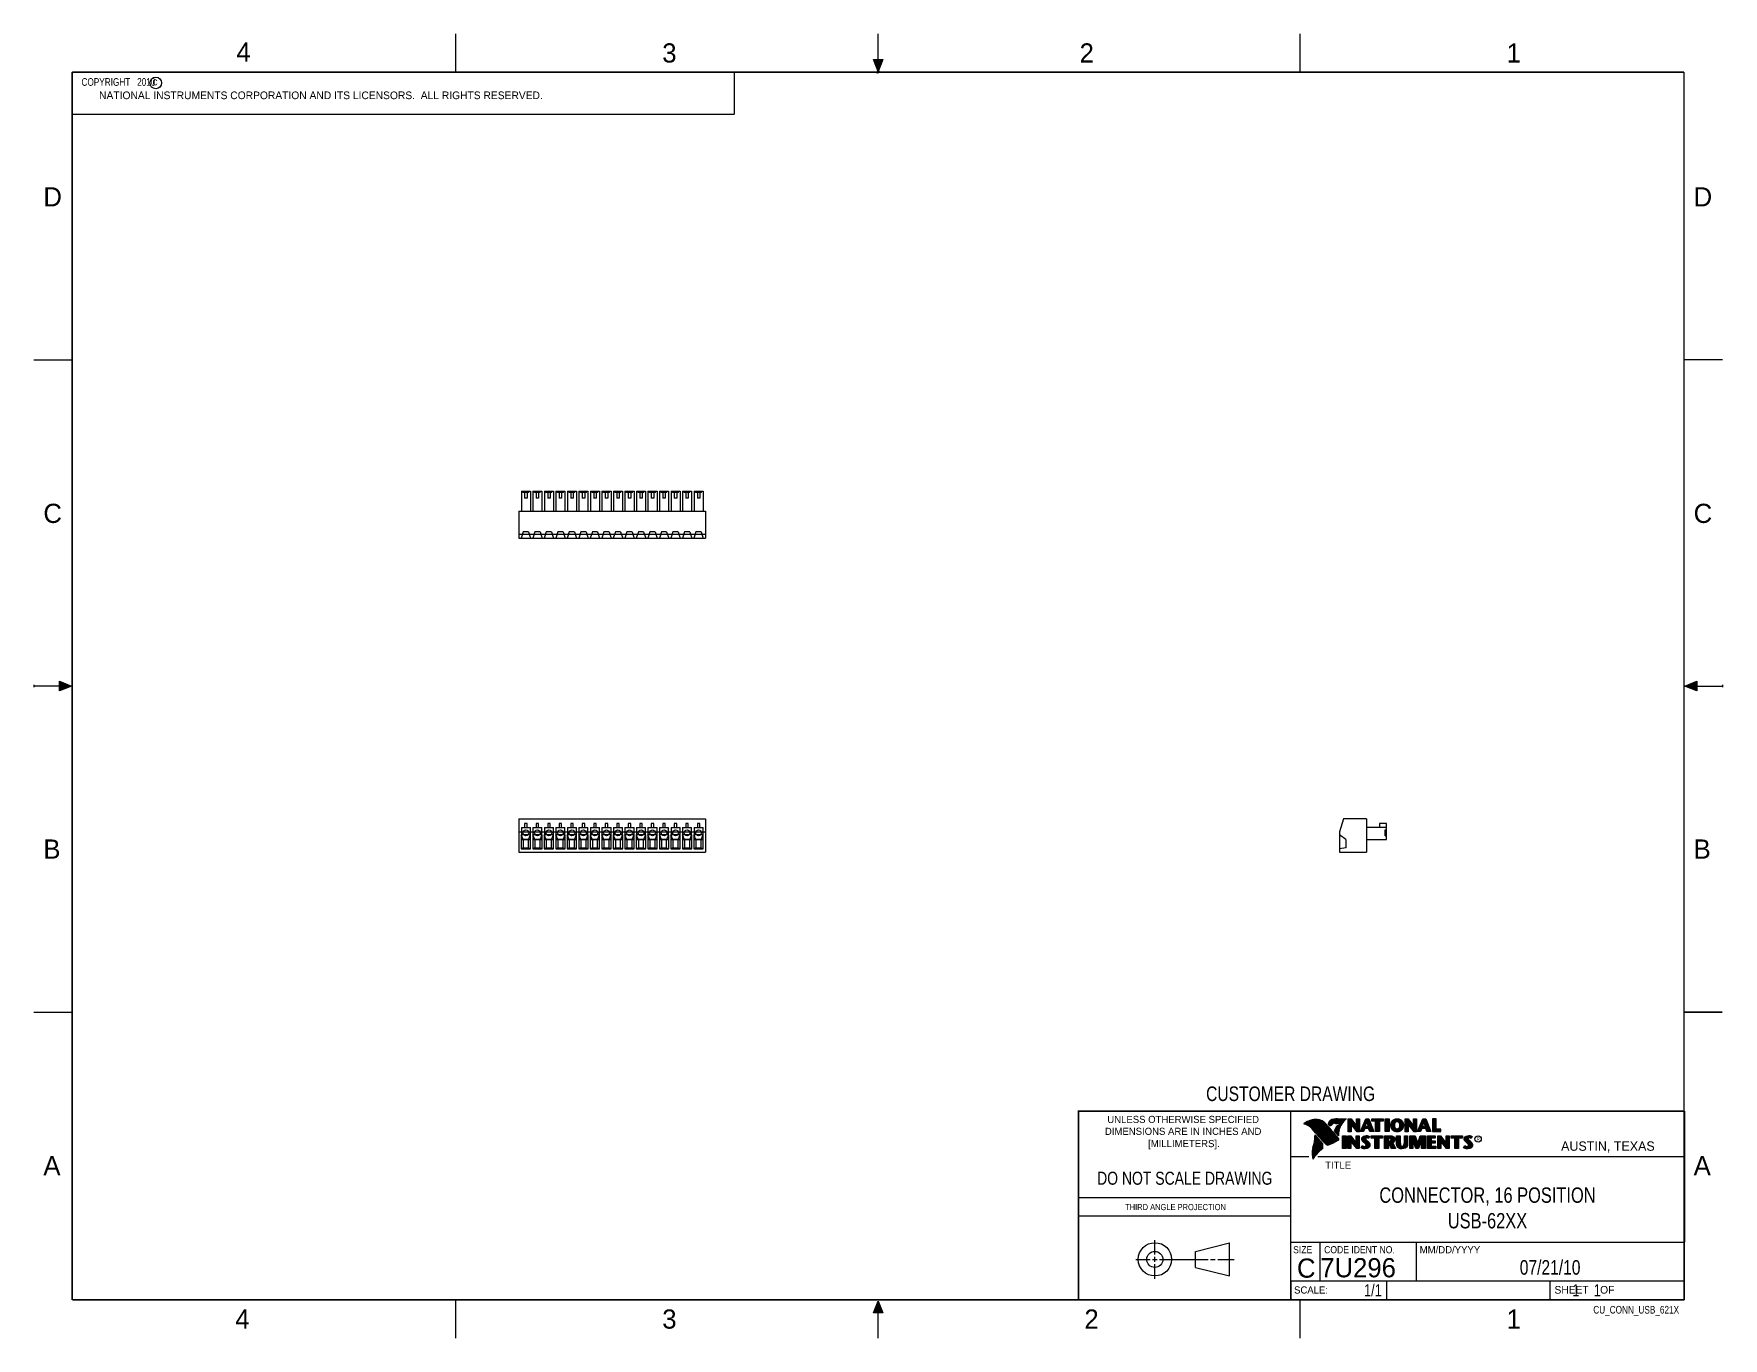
# Model space of a CAD drawing. Header units: inches. Extents: x 0 to 22, y 0 to 17.
import ezdxf
from ezdxf.enums import TextEntityAlignment as Align

# ---------------------------------------------------------------- set-up
doc = ezdxf.new("R2010")
doc.units = ezdxf.units.IN
doc.header["$LTSCALE"] = 1.21
doc.header["$MEASUREMENT"] = 0
doc.layers.get('0').update_dxf_attribs({"linetype": 'CONTINUOUS'})
doc.styles.get("Standard").update_dxf_attribs({"font": 'txt', "width": 0.8})

msp = doc.modelspace()

# ---------------------------------------------------------------- texts
at = {"color": 2, "linetype": 'CONTINUOUS'}
for s, height, p in [('4', 0.25, (2.64, 16.637)), ('3', 0.25, (8.188, 16.625)), ('2', 0.25, (13.625, 16.625)), ('1', 0.25, (19.188, 16.625)), ('c', 0.1, (1.546, 16.328)), ('NATIONAL INSTRUMENTS CORPORATION AND ITS LICENSORS.  ALL RIGHTS RESERVED.', 0.1, (0.851, 16.148)), ('D', 0.25, (0.125, 14.75)), ('D', 0.25, (21.625, 14.75)), ('C', 0.25, (0.125, 10.625)), ('C', 0.25, (21.625, 10.625)), ('B', 0.25, (0.125, 6.25)), ('B', 0.25, (21.625, 6.25)), ('R', 0.0418, (18.797, 2.575)), ('AUSTIN, TEXAS', 0.12158, (19.898, 2.443)), ('A', 0.25, (0.125, 2.125)), ('TITLE', 0.093, (16.824, 2.21)), ('A', 0.25, (21.625, 2.125)), ('MM/DD/YYYY', 0.093, (18.056, 1.107)), ('SCALE:', 0.093, (16.419, 0.582)), ('SHEET    OF', 0.1, (19.812, 0.581)), ('4', 0.25, (2.625, 0.125)), ('3', 0.25, (8.188, 0.125)), ('2', 0.25, (13.688, 0.125)), ('1', 0.25, (19.188, 0.125))]:
    msp.add_text(s, height=height, dxfattribs=at).set_placement(p)
at = {"color": 7, "linetype": 'CONTINUOUS', "width": 0.8}
for s, height, p in [('CUSTOMER DRAWING', 0.19, (16.374, 3.091)), ('DO NOT SCALE DRAWING', 0.17, (14.995, 2))]:
    msp.add_text(s, height=height, dxfattribs=at).set_placement(p, align=Align.CENTER)
at = {"color": 2, "linetype": 'CONTINUOUS'}
for s, p in [('UNLESS OTHERWISE SPECIFIED', (14.974, 2.805)), ('DIMENSIONS ARE IN INCHES AND', (14.974, 2.65)), ('[MILLIMETERS].', (14.984, 2.49))]:
    msp.add_text(s, height=0.093, dxfattribs=at).set_placement(p, align=Align.CENTER)
for s, height, width, p in [('THIRD ANGLE PROJECTION', 0.08, 0.8, (14.218, 1.669)), ('SIZE', 0.093, 0.9, (16.407, 1.107)), ('CODE IDENT NO.', 0.093, 0.9, (16.811, 1.107))]:
    msp.add_text(s, height=height, dxfattribs=dict(at, width=width)).set_placement(p)
at = {"color": 7, "linetype": 'CONTINUOUS'}
msp.add_text('C', height=0.25, dxfattribs=at).set_placement((16.578, 0.789), align=Align.CENTER)
msp.add_text('7U296', height=0.25, dxfattribs=at).set_placement((16.761, 0.794))
at = {"color": 7, "linetype": 'CONTINUOUS', "width": 0.8}
msp.add_text('1/1', height=0.1562, dxfattribs=at).set_placement((17.562, 0.547), align=Align.RIGHT)
at = {"color": 2, "linetype": 'CONTINUOUS', "width": 0.8}
msp.add_text('CU_CONN_USB_621X', height=0.1, dxfattribs=at).set_placement((21.435, 0.321), align=Align.RIGHT)
at = {"color": 2, "linetype": 'CONTINUOUS', "insert": (0.562, 16.422), "char_height": 0.1, "width": 1.44, "attachment_point": 1}
msp.add_mtext('  COPYRIGHT   2010', dxfattribs=at)
at = {"color": 7, "linetype": 'CONTINUOUS'}
for s, insert, char_height, width, attachment_point in [('CONNECTOR, 16 POSITION\\PUSB-62XX', (18.939, 1.965), 0.2, 3.52, 2), ('07/21/10 ', (19.755, 1.018), 0.19, 1.368, 2), ('     1    1', (19.812, 0.703), 0.15625, 1.375, 1)]:
    msp.add_mtext(s, dxfattribs=dict(at, insert=insert, char_height=char_height, width=width, attachment_point=attachment_point))

# ---------------------------------------------------------------- hatches: boundary and pattern name
at = {"linetype": 'CONTINUOUS'}
for points in [[(11, 16.51), (10.938, 16.666), (11.062, 16.666)], [(0.334, 8.562), (0.49, 8.5), (0.334, 8.438)], [(21.666, 8.562), (21.666, 8.438), (21.51, 8.5)], [(10.938, 0.329), (11, 0.485), (11.062, 0.329)]]:
    msp.add_hatch(color=2, dxfattribs=at).paths.add_polyline_path(points)

# ---------------------------------------------------------------- linework, layer by layer
at = {"color": 2, "linetype": 'CONTINUOUS'}
for p, q in [((5.5, 16.5), (5.5, 17)), ((11, 16.485), (11, 17)), ((16.5, 16.5), (16.5, 17)), ((11, 16.51), (10.938, 16.666)), ((10.938, 16.666), (11.062, 16.666)), ((11.015, 16.515), (10.985, 16.485)), ((10.985, 16.485), (11, 16.515)), ((11.062, 16.666), (11, 16.51)), ((11, 16.485), (11.015, 16.515)), ((0.5, 16.5), (9.125, 16.5)), ((0.5, 16.5), (0.5, 15.953)), ((9.125, 16.5), (9.125, 15.953)), ((0.5, 15.953), (9.125, 15.953)), ((0, 12.75), (0.5, 12.75)), ((22, 12.75), (21.5, 12.75)), ((0, 8.515), (0, 8.485)), ((0.49, 8.5), (0, 8.5)), ((0.334, 8.438), (0.334, 8.562)), ((0.334, 8.562), (0.49, 8.5)), ((0.49, 8.5), (0.334, 8.438)), ((21.51, 8.5), (21.666, 8.562)), ((21.51, 8.5), (22, 8.5)), ((21.666, 8.438), (21.51, 8.5)), ((21.666, 8.562), (21.666, 8.438)), ((22, 8.515), (22, 8.485)), ((0, 4.25), (0.5, 4.25)), ((16.374, 2.96), (21.504, 2.96)), ((16.374, 2.96), (16.374, 1.25)), ((16.375, 2.96), (21.5, 2.96)), ((21.504, 2.96), (21.504, 1.25)), ((16.558, 2.796), (16.558, 2.799)), ((16.565, 2.794), (16.565, 2.803)), ((16.571, 2.791), (16.571, 2.808)), ((16.578, 2.788), (16.578, 2.812)), ((16.585, 2.785), (16.585, 2.815)), ((16.592, 2.781), (16.592, 2.819)), ((16.599, 2.778), (16.599, 2.822)), ((16.606, 2.774), (16.606, 2.825)), ((16.612, 2.77), (16.612, 2.828)), ((16.619, 2.765), (16.619, 2.83)), ((16.626, 2.76), (16.626, 2.832)), ((16.633, 2.755), (16.633, 2.835)), ((16.64, 2.749), (16.64, 2.837)), ((16.647, 2.743), (16.647, 2.839)), ((16.653, 2.737), (16.653, 2.84)), ((16.66, 2.729), (16.66, 2.842)), ((16.667, 2.722), (16.667, 2.844)), ((16.674, 2.715), (16.674, 2.845)), ((16.681, 2.707), (16.681, 2.846)), ((16.687, 2.699), (16.687, 2.847)), ((16.794, 2.533), (16.692, 2.649)), ((16.694, 2.692), (16.694, 2.847)), ((16.701, 2.684), (16.701, 2.847)), ((16.708, 2.676), (16.708, 2.847)), ((16.715, 2.669), (16.715, 2.847)), ((16.722, 2.661), (16.722, 2.846)), ((16.728, 2.653), (16.728, 2.846)), ((16.735, 2.645), (16.735, 2.844)), ((16.742, 2.637), (16.742, 2.843)), ((16.749, 2.629), (16.749, 2.842)), ((16.756, 2.62), (16.756, 2.84)), ((16.763, 2.612), (16.763, 2.838)), ((16.769, 2.605), (16.769, 2.835)), ((16.776, 2.597), (16.776, 2.832)), ((16.783, 2.589), (16.783, 2.828)), ((16.79, 2.581), (16.79, 2.824)), ((16.797, 2.574), (16.797, 2.819)), ((16.804, 2.567), (16.804, 2.814)), ((16.81, 2.559), (16.81, 2.807)), ((16.817, 2.552), (16.817, 2.8)), ((16.824, 2.545), (16.824, 2.792)), ((16.831, 2.538), (16.831, 2.785)), ((16.838, 2.531), (16.838, 2.778)), ((16.844, 2.526), (16.844, 2.771)), ((16.851, 2.523), (16.851, 2.764)), ((16.858, 2.522), (16.858, 2.757)), ((16.886, 2.766), (16.863, 2.794)), ((16.865, 2.524), (16.865, 2.749)), ((16.888, 2.772), (16.868, 2.795)), ((16.872, 2.791), (16.872, 2.809)), ((16.872, 2.527), (16.872, 2.742)), ((16.879, 2.783), (16.879, 2.821)), ((16.879, 2.53), (16.879, 2.735)), ((16.885, 2.775), (16.885, 2.828)), ((16.885, 2.533), (16.885, 2.727)), ((16.892, 2.775), (16.892, 2.833)), ((16.892, 2.536), (16.892, 2.719)), ((16.899, 2.779), (16.899, 2.837)), ((16.899, 2.539), (16.899, 2.71)), ((16.906, 2.784), (16.906, 2.841)), ((16.906, 2.542), (16.906, 2.702)), ((16.913, 2.79), (16.913, 2.844)), ((16.913, 2.545), (16.913, 2.694)), ((16.92, 2.797), (16.92, 2.846)), ((16.92, 2.548), (16.92, 2.686)), ((16.926, 2.802), (16.926, 2.848)), ((16.926, 2.551), (16.926, 2.677)), ((16.933, 2.805), (16.933, 2.849)), ((16.933, 2.554), (16.933, 2.669)), ((16.94, 2.808), (16.94, 2.85)), ((16.94, 2.557), (16.94, 2.661)), ((16.962, 2.68), (16.943, 2.701)), ((16.947, 2.808), (16.947, 2.851)), ((16.947, 2.561), (16.947, 2.653)), ((16.965, 2.683), (16.949, 2.701)), ((16.954, 2.807), (16.954, 2.852)), ((16.954, 2.696), (16.954, 2.711)), ((16.954, 2.564), (16.954, 2.644)), ((16.961, 2.805), (16.961, 2.852)), ((16.961, 2.688), (16.961, 2.727)), ((16.967, 2.803), (16.967, 2.853)), ((16.967, 2.68), (16.967, 2.744)), ((16.974, 2.803), (16.974, 2.854)), ((16.974, 2.672), (16.974, 2.757)), ((16.981, 2.802), (16.981, 2.854)), ((16.981, 2.664), (16.981, 2.763)), ((16.984, 2.859), (17.1, 2.861)), ((16.984, 2.854), (17.087, 2.856)), ((16.988, 2.802), (16.988, 2.854)), ((16.988, 2.656), (16.988, 2.767)), ((16.995, 2.802), (16.995, 2.854)), ((16.995, 2.675), (16.995, 2.768)), ((16.999, 2.637), (16.995, 2.642)), ((17.002, 2.801), (17.002, 2.854)), ((17.002, 2.719), (17.002, 2.769)), ((17.008, 2.796), (17.008, 2.855)), ((17.008, 2.739), (17.008, 2.77)), ((17.015, 2.755), (17.015, 2.855)), ((17.022, 2.769), (17.022, 2.855)), ((17.029, 2.782), (17.029, 2.855)), ((17.036, 2.793), (17.036, 2.855)), ((17.042, 2.804), (17.042, 2.855)), ((17.049, 2.813), (17.049, 2.855)), ((17.056, 2.822), (17.056, 2.855)), ((17.063, 2.83), (17.063, 2.855)), ((17.07, 2.838), (17.07, 2.855)), ((17.077, 2.845), (17.077, 2.856)), ((17.124, 2.859), (17.161, 2.859)), ((17.124, 2.691), (17.124, 2.859)), ((17.164, 2.691), (17.124, 2.691)), ((17.129, 2.854), (17.158, 2.854)), ((17.129, 2.696), (17.129, 2.854)), ((17.159, 2.696), (17.129, 2.696)), ((17.138, 2.696), (17.138, 2.854)), ((17.145, 2.696), (17.145, 2.854)), ((17.151, 2.696), (17.151, 2.854)), ((17.158, 2.854), (17.238, 2.749)), ((17.159, 2.804), (17.158, 2.854)), ((17.242, 2.696), (17.159, 2.804)), ((17.159, 2.804), (17.159, 2.696)), ((17.161, 2.859), (17.233, 2.764)), ((17.239, 2.691), (17.164, 2.79)), ((17.164, 2.79), (17.164, 2.691)), ((17.165, 2.797), (17.165, 2.846)), ((17.171, 2.788), (17.171, 2.837)), ((17.178, 2.779), (17.178, 2.828)), ((17.185, 2.77), (17.185, 2.82)), ((17.191, 2.762), (17.191, 2.811)), ((17.198, 2.753), (17.198, 2.802)), ((17.205, 2.744), (17.205, 2.793)), ((17.211, 2.736), (17.211, 2.784)), ((17.218, 2.727), (17.218, 2.776)), ((17.225, 2.718), (17.225, 2.767)), ((17.232, 2.71), (17.232, 2.758)), ((17.233, 2.859), (17.273, 2.859)), ((17.233, 2.764), (17.233, 2.859)), ((17.238, 2.854), (17.268, 2.854)), ((17.238, 2.749), (17.238, 2.854)), ((17.238, 2.701), (17.238, 2.749)), ((17.273, 2.691), (17.239, 2.691)), ((17.268, 2.696), (17.242, 2.696)), ((17.245, 2.696), (17.245, 2.854)), ((17.252, 2.696), (17.252, 2.854)), ((17.258, 2.696), (17.258, 2.854)), ((17.265, 2.696), (17.265, 2.854)), ((17.268, 2.854), (17.268, 2.696)), ((17.273, 2.859), (17.273, 2.691)), ((17.283, 2.692), (17.352, 2.859)), ((17.323, 2.692), (17.283, 2.692)), ((17.29, 2.696), (17.355, 2.854)), ((17.319, 2.696), (17.29, 2.696)), ((17.298, 2.696), (17.298, 2.716)), ((17.305, 2.696), (17.305, 2.732)), ((17.312, 2.696), (17.312, 2.749)), ((17.318, 2.696), (17.318, 2.765)), ((17.336, 2.736), (17.319, 2.696)), ((17.339, 2.732), (17.323, 2.692)), ((17.325, 2.71), (17.325, 2.781)), ((17.332, 2.727), (17.332, 2.798)), ((17.394, 2.736), (17.336, 2.736)), ((17.338, 2.736), (17.338, 2.814)), ((17.39, 2.732), (17.339, 2.732)), ((17.341, 2.753), (17.362, 2.823)), ((17.389, 2.753), (17.341, 2.753)), ((17.345, 2.767), (17.345, 2.83)), ((17.345, 2.736), (17.345, 2.753)), ((17.347, 2.758), (17.366, 2.818)), ((17.383, 2.758), (17.347, 2.758)), ((17.352, 2.859), (17.394, 2.859)), ((17.352, 2.788), (17.352, 2.847)), ((17.352, 2.736), (17.352, 2.753)), ((17.355, 2.854), (17.39, 2.854)), ((17.358, 2.81), (17.358, 2.854)), ((17.358, 2.736), (17.358, 2.753)), ((17.362, 2.823), (17.37, 2.823)), ((17.365, 2.823), (17.365, 2.854)), ((17.365, 2.736), (17.365, 2.753)), ((17.366, 2.818), (17.366, 2.818)), ((17.366, 2.818), (17.383, 2.758)), ((17.37, 2.823), (17.389, 2.753)), ((17.372, 2.817), (17.372, 2.854)), ((17.372, 2.736), (17.372, 2.753)), ((17.378, 2.792), (17.378, 2.854)), ((17.378, 2.736), (17.378, 2.753)), ((17.385, 2.768), (17.385, 2.854)), ((17.385, 2.736), (17.385, 2.753)), ((17.39, 2.854), (17.45, 2.696)), ((17.404, 2.692), (17.39, 2.732)), ((17.392, 2.736), (17.392, 2.851)), ((17.394, 2.859), (17.457, 2.692)), ((17.407, 2.696), (17.394, 2.736)), ((17.398, 2.723), (17.398, 2.833)), ((17.457, 2.692), (17.404, 2.692)), ((17.405, 2.703), (17.405, 2.816)), ((17.45, 2.696), (17.407, 2.696)), ((17.412, 2.696), (17.412, 2.798)), ((17.418, 2.696), (17.418, 2.781)), ((17.425, 2.696), (17.425, 2.763)), ((17.432, 2.696), (17.432, 2.745)), ((17.433, 2.859), (17.58, 2.859)), ((17.433, 2.828), (17.433, 2.859)), ((17.481, 2.828), (17.433, 2.828)), ((17.438, 2.854), (17.575, 2.854)), ((17.438, 2.833), (17.438, 2.854)), ((17.486, 2.833), (17.438, 2.833)), ((17.438, 2.696), (17.438, 2.728)), ((17.445, 2.833), (17.445, 2.854)), ((17.445, 2.696), (17.445, 2.71)), ((17.452, 2.833), (17.452, 2.854)), ((17.458, 2.833), (17.458, 2.854)), ((17.465, 2.833), (17.465, 2.854)), ((17.472, 2.833), (17.472, 2.854)), ((17.479, 2.833), (17.479, 2.854)), ((17.481, 2.692), (17.481, 2.828)), ((17.532, 2.692), (17.481, 2.692)), ((17.486, 2.833), (17.485, 2.854)), ((17.486, 2.696), (17.486, 2.833)), ((17.527, 2.696), (17.486, 2.696)), ((17.492, 2.696), (17.492, 2.854)), ((17.499, 2.696), (17.499, 2.854)), ((17.505, 2.696), (17.505, 2.854)), ((17.512, 2.696), (17.512, 2.854)), ((17.519, 2.696), (17.519, 2.854)), ((17.527, 2.833), (17.525, 2.854)), ((17.575, 2.833), (17.527, 2.833)), ((17.527, 2.833), (17.527, 2.696)), ((17.532, 2.833), (17.532, 2.854)), ((17.58, 2.828), (17.532, 2.828)), ((17.532, 2.828), (17.532, 2.692)), ((17.539, 2.833), (17.539, 2.854)), ((17.545, 2.833), (17.545, 2.854)), ((17.552, 2.833), (17.552, 2.854)), ((17.559, 2.833), (17.559, 2.854)), ((17.565, 2.833), (17.565, 2.854)), ((17.572, 2.833), (17.572, 2.854)), ((17.575, 2.854), (17.575, 2.833)), ((17.58, 2.859), (17.58, 2.828)), ((17.606, 2.859), (17.656, 2.859)), ((17.606, 2.692), (17.606, 2.859)), ((17.656, 2.692), (17.606, 2.692)), ((17.611, 2.854), (17.652, 2.854)), ((17.611, 2.696), (17.611, 2.854)), ((17.652, 2.696), (17.611, 2.696)), ((17.619, 2.696), (17.619, 2.854)), ((17.625, 2.696), (17.625, 2.854)), ((17.632, 2.696), (17.632, 2.854)), ((17.639, 2.696), (17.639, 2.854)), ((17.645, 2.696), (17.645, 2.854)), ((17.652, 2.854), (17.652, 2.696)), ((17.656, 2.859), (17.656, 2.692)), ((17.685, 2.787), (17.686, 2.79)), ((17.685, 2.784), (17.685, 2.787)), ((17.685, 2.78), (17.685, 2.784)), ((17.685, 2.777), (17.685, 2.78)), ((17.685, 2.774), (17.685, 2.777)), ((17.685, 2.77), (17.685, 2.774)), ((17.685, 2.767), (17.685, 2.77)), ((17.686, 2.763), (17.685, 2.767)), ((17.686, 2.793), (17.687, 2.796)), ((17.686, 2.79), (17.686, 2.793)), ((17.686, 2.76), (17.686, 2.763)), ((17.687, 2.757), (17.686, 2.76)), ((17.687, 2.796), (17.688, 2.799)), ((17.688, 2.753), (17.687, 2.757)), ((17.688, 2.802), (17.689, 2.805)), ((17.688, 2.799), (17.688, 2.802)), ((17.689, 2.75), (17.688, 2.753)), ((17.689, 2.805), (17.69, 2.808)), ((17.69, 2.747), (17.689, 2.75)), ((17.69, 2.808), (17.692, 2.811)), ((17.691, 2.744), (17.69, 2.808)), ((17.691, 2.744), (17.69, 2.747)), ((17.692, 2.741), (17.691, 2.744)), ((17.692, 2.811), (17.693, 2.813)), ((17.693, 2.738), (17.692, 2.741)), ((17.693, 2.813), (17.694, 2.816)), ((17.694, 2.735), (17.693, 2.738)), ((17.694, 2.816), (17.696, 2.819)), ((17.696, 2.733), (17.694, 2.735)), ((17.696, 2.819), (17.697, 2.821)), ((17.697, 2.73), (17.696, 2.733)), ((17.697, 2.821), (17.699, 2.824)), ((17.697, 2.73), (17.697, 2.821)), ((17.699, 2.728), (17.697, 2.73)), ((17.699, 2.824), (17.701, 2.826)), ((17.7, 2.725), (17.699, 2.728)), ((17.702, 2.723), (17.7, 2.725)), ((17.701, 2.826), (17.703, 2.828)), ((17.704, 2.72), (17.702, 2.723)), ((17.703, 2.828), (17.705, 2.831)), ((17.704, 2.72), (17.705, 2.831)), ((17.706, 2.718), (17.704, 2.72)), ((17.705, 2.831), (17.707, 2.833)), ((17.708, 2.716), (17.706, 2.718)), ((17.707, 2.833), (17.709, 2.835)), ((17.71, 2.714), (17.708, 2.716)), ((17.709, 2.835), (17.711, 2.837)), ((17.71, 2.714), (17.711, 2.837)), ((17.712, 2.712), (17.71, 2.714)), ((17.711, 2.837), (17.714, 2.839)), ((17.715, 2.71), (17.712, 2.712)), ((17.714, 2.839), (17.716, 2.841)), ((17.717, 2.708), (17.715, 2.71)), ((17.716, 2.841), (17.719, 2.843)), ((17.717, 2.708), (17.719, 2.843)), ((17.719, 2.707), (17.717, 2.708)), ((17.719, 2.843), (17.721, 2.844)), ((17.722, 2.705), (17.719, 2.707)), ((17.721, 2.844), (17.724, 2.846)), ((17.725, 2.704), (17.722, 2.705)), ((17.724, 2.846), (17.726, 2.847)), ((17.725, 2.704), (17.724, 2.846)), ((17.727, 2.702), (17.725, 2.704)), ((17.726, 2.847), (17.729, 2.849)), ((17.727, 2.79), (17.728, 2.792)), ((17.727, 2.788), (17.727, 2.79)), ((17.727, 2.786), (17.727, 2.788)), ((17.727, 2.783), (17.727, 2.786)), ((17.727, 2.781), (17.727, 2.783)), ((17.727, 2.779), (17.727, 2.781)), ((17.727, 2.777), (17.727, 2.779)), ((17.727, 2.774), (17.727, 2.777)), ((17.727, 2.772), (17.727, 2.774)), ((17.727, 2.77), (17.727, 2.772)), ((17.727, 2.767), (17.727, 2.77)), ((17.727, 2.765), (17.727, 2.767)), ((17.727, 2.763), (17.727, 2.765)), ((17.728, 2.761), (17.727, 2.763)), ((17.73, 2.701), (17.727, 2.702)), ((17.728, 2.796), (17.729, 2.798)), ((17.728, 2.794), (17.728, 2.796)), ((17.728, 2.792), (17.728, 2.794)), ((17.728, 2.758), (17.728, 2.761)), ((17.728, 2.756), (17.728, 2.758)), ((17.729, 2.754), (17.728, 2.756)), ((17.729, 2.849), (17.731, 2.85)), ((17.729, 2.802), (17.73, 2.803)), ((17.729, 2.8), (17.729, 2.802)), ((17.729, 2.798), (17.729, 2.8)), ((17.729, 2.752), (17.729, 2.754)), ((17.73, 2.75), (17.729, 2.752)), ((17.73, 2.805), (17.731, 2.807)), ((17.73, 2.803), (17.73, 2.805)), ((17.73, 2.748), (17.73, 2.75)), ((17.731, 2.747), (17.73, 2.748)), ((17.73, 2.701), (17.73, 2.747)), ((17.733, 2.7), (17.73, 2.701)), ((17.731, 2.85), (17.734, 2.851)), ((17.731, 2.807), (17.731, 2.85)), ((17.731, 2.807), (17.732, 2.808)), ((17.731, 2.745), (17.731, 2.747)), ((17.732, 2.743), (17.731, 2.745)), ((17.732, 2.81), (17.733, 2.812)), ((17.732, 2.808), (17.732, 2.81)), ((17.732, 2.741), (17.732, 2.743)), ((17.733, 2.74), (17.732, 2.741)), ((17.733, 2.812), (17.734, 2.813)), ((17.734, 2.738), (17.733, 2.74)), ((17.736, 2.699), (17.733, 2.7)), ((17.734, 2.851), (17.737, 2.852)), ((17.734, 2.813), (17.735, 2.815)), ((17.735, 2.737), (17.734, 2.738)), ((17.735, 2.816), (17.736, 2.818)), ((17.735, 2.815), (17.735, 2.816)), ((17.736, 2.735), (17.735, 2.737)), ((17.736, 2.818), (17.737, 2.819)), ((17.736, 2.734), (17.736, 2.735)), ((17.737, 2.732), (17.736, 2.734)), ((17.739, 2.698), (17.736, 2.699)), ((17.737, 2.852), (17.74, 2.853)), ((17.737, 2.819), (17.737, 2.852)), ((17.737, 2.819), (17.738, 2.821)), ((17.738, 2.731), (17.737, 2.732)), ((17.738, 2.821), (17.74, 2.822)), ((17.74, 2.73), (17.738, 2.731)), ((17.739, 2.698), (17.738, 2.731)), ((17.742, 2.697), (17.739, 2.698)), ((17.74, 2.853), (17.743, 2.853)), ((17.74, 2.822), (17.741, 2.823)), ((17.741, 2.728), (17.74, 2.73)), ((17.741, 2.823), (17.742, 2.824)), ((17.742, 2.727), (17.741, 2.728)), ((17.742, 2.824), (17.743, 2.825)), ((17.743, 2.726), (17.742, 2.727)), ((17.746, 2.697), (17.742, 2.697)), ((17.743, 2.853), (17.746, 2.854)), ((17.743, 2.825), (17.745, 2.826)), ((17.745, 2.725), (17.743, 2.726)), ((17.745, 2.826), (17.746, 2.827)), ((17.746, 2.724), (17.745, 2.725)), ((17.746, 2.854), (17.749, 2.855)), ((17.746, 2.827), (17.746, 2.854)), ((17.746, 2.827), (17.747, 2.828)), ((17.748, 2.723), (17.746, 2.724)), ((17.746, 2.697), (17.746, 2.724)), ((17.749, 2.696), (17.746, 2.697)), ((17.747, 2.828), (17.749, 2.828)), ((17.749, 2.722), (17.748, 2.723)), ((17.749, 2.855), (17.752, 2.855)), ((17.749, 2.828), (17.75, 2.829)), ((17.751, 2.722), (17.749, 2.722)), ((17.752, 2.696), (17.749, 2.696)), ((17.75, 2.829), (17.752, 2.83)), ((17.752, 2.721), (17.751, 2.722)), ((17.752, 2.855), (17.755, 2.855)), ((17.752, 2.83), (17.752, 2.855)), ((17.752, 2.83), (17.753, 2.83)), ((17.754, 2.721), (17.752, 2.721)), ((17.752, 2.696), (17.752, 2.721)), ((17.756, 2.695), (17.752, 2.696)), ((17.753, 2.83), (17.755, 2.831)), ((17.755, 2.72), (17.754, 2.721)), ((17.755, 2.855), (17.758, 2.856)), ((17.755, 2.831), (17.757, 2.831)), ((17.757, 2.72), (17.755, 2.72)), ((17.759, 2.695), (17.756, 2.695)), ((17.757, 2.831), (17.758, 2.831)), ((17.759, 2.72), (17.757, 2.72)), ((17.758, 2.856), (17.762, 2.856)), ((17.758, 2.831), (17.76, 2.831)), ((17.759, 2.831), (17.759, 2.856)), ((17.761, 2.72), (17.759, 2.72)), ((17.759, 2.695), (17.759, 2.72)), ((17.763, 2.695), (17.759, 2.695)), ((17.76, 2.831), (17.762, 2.831)), ((17.762, 2.72), (17.761, 2.72)), ((17.762, 2.856), (17.765, 2.856)), ((17.762, 2.831), (17.764, 2.831)), ((17.764, 2.72), (17.762, 2.72)), ((17.766, 2.695), (17.763, 2.695)), ((17.764, 2.831), (17.765, 2.831)), ((17.766, 2.72), (17.764, 2.72)), ((17.765, 2.856), (17.768, 2.855)), ((17.765, 2.831), (17.767, 2.831)), ((17.768, 2.72), (17.766, 2.72)), ((17.766, 2.695), (17.766, 2.72)), ((17.769, 2.695), (17.766, 2.695)), ((17.767, 2.831), (17.769, 2.83)), ((17.768, 2.855), (17.771, 2.855)), ((17.768, 2.831), (17.768, 2.855)), ((17.769, 2.721), (17.768, 2.72)), ((17.769, 2.83), (17.77, 2.83)), ((17.771, 2.721), (17.769, 2.721)), ((17.772, 2.696), (17.769, 2.695)), ((17.77, 2.83), (17.772, 2.829)), ((17.771, 2.855), (17.774, 2.855)), ((17.773, 2.722), (17.771, 2.721)), ((17.772, 2.829), (17.773, 2.829)), ((17.772, 2.696), (17.773, 2.722)), ((17.776, 2.696), (17.772, 2.696)), ((17.773, 2.829), (17.775, 2.828)), ((17.774, 2.722), (17.773, 2.722)), ((17.774, 2.855), (17.777, 2.854)), ((17.774, 2.829), (17.774, 2.855)), ((17.776, 2.723), (17.774, 2.722)), ((17.775, 2.828), (17.776, 2.828)), ((17.776, 2.828), (17.778, 2.827)), ((17.777, 2.724), (17.776, 2.723)), ((17.779, 2.697), (17.776, 2.696)), ((17.777, 2.854), (17.78, 2.854)), ((17.778, 2.725), (17.777, 2.724)), ((17.778, 2.827), (17.779, 2.826)), ((17.78, 2.726), (17.778, 2.725)), ((17.779, 2.826), (17.78, 2.825)), ((17.779, 2.697), (17.779, 2.725)), ((17.782, 2.697), (17.779, 2.697)), ((17.78, 2.854), (17.783, 2.853)), ((17.78, 2.825), (17.78, 2.854)), ((17.78, 2.825), (17.782, 2.824)), ((17.781, 2.727), (17.78, 2.726)), ((17.782, 2.728), (17.781, 2.727)), ((17.782, 2.824), (17.783, 2.823)), ((17.784, 2.729), (17.782, 2.728)), ((17.785, 2.698), (17.782, 2.697)), ((17.783, 2.853), (17.786, 2.852)), ((17.783, 2.823), (17.784, 2.822)), ((17.784, 2.822), (17.785, 2.821)), ((17.785, 2.73), (17.784, 2.729)), ((17.785, 2.821), (17.786, 2.82)), ((17.786, 2.731), (17.785, 2.73)), ((17.788, 2.699), (17.785, 2.698)), ((17.786, 2.852), (17.789, 2.851)), ((17.787, 2.819), (17.786, 2.852)), ((17.786, 2.82), (17.787, 2.819)), ((17.787, 2.733), (17.786, 2.731)), ((17.787, 2.819), (17.788, 2.817)), ((17.788, 2.734), (17.787, 2.733)), ((17.788, 2.817), (17.789, 2.816)), ((17.789, 2.737), (17.788, 2.735)), ((17.788, 2.735), (17.788, 2.734)), ((17.788, 2.699), (17.788, 2.734)), ((17.791, 2.7), (17.788, 2.699)), ((17.789, 2.851), (17.792, 2.85)), ((17.789, 2.816), (17.789, 2.815)), ((17.789, 2.815), (17.79, 2.813)), ((17.79, 2.739), (17.789, 2.737)), ((17.79, 2.813), (17.791, 2.812)), ((17.791, 2.74), (17.79, 2.739)), ((17.791, 2.812), (17.791, 2.81)), ((17.791, 2.81), (17.792, 2.808)), ((17.792, 2.743), (17.791, 2.742)), ((17.791, 2.742), (17.791, 2.74)), ((17.794, 2.701), (17.791, 2.7)), ((17.792, 2.85), (17.795, 2.849)), ((17.793, 2.806), (17.792, 2.85)), ((17.792, 2.808), (17.793, 2.807)), ((17.793, 2.745), (17.792, 2.743)), ((17.793, 2.807), (17.793, 2.805)), ((17.793, 2.805), (17.794, 2.803)), ((17.794, 2.749), (17.793, 2.747)), ((17.794, 2.701), (17.793, 2.747)), ((17.793, 2.747), (17.793, 2.745)), ((17.794, 2.803), (17.794, 2.801)), ((17.794, 2.801), (17.795, 2.799)), ((17.795, 2.753), (17.794, 2.751)), ((17.794, 2.751), (17.794, 2.749)), ((17.797, 2.702), (17.794, 2.701)), ((17.795, 2.849), (17.798, 2.847)), ((17.795, 2.799), (17.795, 2.797)), ((17.795, 2.797), (17.796, 2.795)), ((17.796, 2.757), (17.795, 2.755)), ((17.795, 2.755), (17.795, 2.753)), ((17.796, 2.795), (17.796, 2.793)), ((17.796, 2.793), (17.796, 2.79)), ((17.796, 2.79), (17.796, 2.788)), ((17.796, 2.788), (17.797, 2.786)), ((17.797, 2.765), (17.796, 2.763)), ((17.796, 2.763), (17.796, 2.761)), ((17.796, 2.761), (17.796, 2.759)), ((17.796, 2.759), (17.796, 2.757)), ((17.797, 2.786), (17.797, 2.783)), ((17.797, 2.783), (17.797, 2.781)), ((17.797, 2.781), (17.797, 2.779)), ((17.797, 2.779), (17.797, 2.777)), ((17.797, 2.777), (17.797, 2.774)), ((17.797, 2.774), (17.797, 2.772)), ((17.797, 2.772), (17.797, 2.77)), ((17.797, 2.77), (17.797, 2.767)), ((17.797, 2.767), (17.797, 2.765)), ((17.8, 2.704), (17.797, 2.702)), ((17.798, 2.847), (17.8, 2.846)), ((17.8, 2.846), (17.803, 2.844)), ((17.8, 2.704), (17.8, 2.846)), ((17.802, 2.705), (17.8, 2.704)), ((17.805, 2.707), (17.802, 2.705)), ((17.803, 2.844), (17.806, 2.843)), ((17.807, 2.709), (17.805, 2.707)), ((17.806, 2.843), (17.808, 2.841)), ((17.807, 2.709), (17.808, 2.841)), ((17.81, 2.711), (17.807, 2.709)), ((17.808, 2.841), (17.81, 2.839)), ((17.81, 2.839), (17.813, 2.837)), ((17.812, 2.712), (17.81, 2.711)), ((17.814, 2.714), (17.812, 2.712)), ((17.813, 2.837), (17.815, 2.835)), ((17.814, 2.714), (17.813, 2.837)), ((17.816, 2.717), (17.814, 2.714)), ((17.815, 2.835), (17.817, 2.833)), ((17.818, 2.719), (17.816, 2.717)), ((17.817, 2.833), (17.819, 2.831)), ((17.82, 2.721), (17.818, 2.719)), ((17.819, 2.831), (17.821, 2.829)), ((17.82, 2.721), (17.821, 2.829)), ((17.822, 2.723), (17.82, 2.721)), ((17.821, 2.829), (17.823, 2.826)), ((17.824, 2.726), (17.822, 2.723)), ((17.823, 2.826), (17.825, 2.824)), ((17.826, 2.728), (17.824, 2.726)), ((17.825, 2.824), (17.826, 2.821)), ((17.826, 2.821), (17.828, 2.819)), ((17.827, 2.731), (17.826, 2.728)), ((17.827, 2.731), (17.828, 2.819)), ((17.829, 2.733), (17.827, 2.731)), ((17.828, 2.819), (17.829, 2.816)), ((17.829, 2.816), (17.831, 2.814)), ((17.83, 2.736), (17.829, 2.733)), ((17.831, 2.739), (17.83, 2.736)), ((17.831, 2.814), (17.832, 2.811)), ((17.833, 2.742), (17.831, 2.739)), ((17.832, 2.811), (17.833, 2.808)), ((17.833, 2.808), (17.834, 2.805)), ((17.834, 2.745), (17.833, 2.742)), ((17.834, 2.805), (17.835, 2.802)), ((17.835, 2.748), (17.834, 2.805)), ((17.835, 2.748), (17.834, 2.745)), ((17.835, 2.802), (17.836, 2.799)), ((17.836, 2.75), (17.835, 2.748)), ((17.836, 2.799), (17.837, 2.796)), ((17.837, 2.757), (17.836, 2.754)), ((17.836, 2.754), (17.836, 2.75)), ((17.837, 2.796), (17.837, 2.793)), ((17.837, 2.793), (17.838, 2.79)), ((17.838, 2.76), (17.837, 2.757)), ((17.838, 2.79), (17.838, 2.786)), ((17.838, 2.786), (17.839, 2.783)), ((17.839, 2.77), (17.838, 2.766)), ((17.838, 2.766), (17.838, 2.763)), ((17.838, 2.763), (17.838, 2.76)), ((17.839, 2.783), (17.839, 2.78)), ((17.839, 2.78), (17.839, 2.776)), ((17.839, 2.776), (17.839, 2.773)), ((17.839, 2.773), (17.839, 2.77)), ((17.867, 2.859), (17.904, 2.859)), ((17.867, 2.691), (17.867, 2.859)), ((17.907, 2.691), (17.867, 2.691)), ((17.872, 2.854), (17.901, 2.854)), ((17.872, 2.696), (17.872, 2.854)), ((17.902, 2.696), (17.872, 2.696)), ((17.879, 2.696), (17.879, 2.854)), ((17.887, 2.696), (17.887, 2.854)), ((17.894, 2.696), (17.894, 2.854)), ((17.899, 2.854), (17.902, 2.804)), ((17.901, 2.854), (17.981, 2.749)), ((17.985, 2.696), (17.902, 2.804)), ((17.902, 2.804), (17.902, 2.696)), ((17.904, 2.859), (17.976, 2.764)), ((17.906, 2.799), (17.906, 2.849)), ((17.982, 2.691), (17.907, 2.79)), ((17.907, 2.79), (17.907, 2.691)), ((17.912, 2.79), (17.912, 2.84)), ((17.919, 2.782), (17.919, 2.831)), ((17.926, 2.773), (17.926, 2.822)), ((17.932, 2.764), (17.932, 2.814)), ((17.939, 2.756), (17.939, 2.805)), ((17.946, 2.747), (17.946, 2.796)), ((17.952, 2.738), (17.952, 2.787)), ((17.959, 2.73), (17.959, 2.778)), ((17.966, 2.721), (17.966, 2.77)), ((17.972, 2.712), (17.972, 2.761)), ((17.976, 2.859), (18.016, 2.859)), ((17.976, 2.764), (17.976, 2.859)), ((17.979, 2.704), (17.981, 2.749)), ((17.981, 2.854), (18.011, 2.854)), ((17.981, 2.749), (17.981, 2.854)), ((18.016, 2.691), (17.982, 2.691)), ((18.011, 2.696), (17.985, 2.696)), ((17.986, 2.695), (17.986, 2.854)), ((17.993, 2.696), (17.993, 2.854)), ((17.999, 2.696), (17.999, 2.854)), ((18.006, 2.696), (18.006, 2.854)), ((18.011, 2.854), (18.011, 2.696)), ((18.016, 2.859), (18.016, 2.691)), ((18.026, 2.692), (18.095, 2.859)), ((18.066, 2.692), (18.026, 2.692)), ((18.033, 2.696), (18.098, 2.854)), ((18.063, 2.696), (18.033, 2.696)), ((18.039, 2.696), (18.039, 2.711)), ((18.046, 2.696), (18.046, 2.727)), ((18.053, 2.696), (18.053, 2.743)), ((18.059, 2.696), (18.059, 2.76)), ((18.079, 2.736), (18.063, 2.696)), ((18.066, 2.705), (18.066, 2.776)), ((18.082, 2.732), (18.066, 2.692)), ((18.073, 2.721), (18.073, 2.792)), ((18.079, 2.736), (18.079, 2.809)), ((18.137, 2.736), (18.079, 2.736)), ((18.134, 2.732), (18.082, 2.732)), ((18.084, 2.753), (18.105, 2.823)), ((18.132, 2.753), (18.084, 2.753)), ((18.086, 2.736), (18.086, 2.825)), ((18.091, 2.758), (18.109, 2.818)), ((18.126, 2.758), (18.091, 2.758)), ((18.093, 2.781), (18.093, 2.841)), ((18.093, 2.736), (18.093, 2.753)), ((18.095, 2.859), (18.137, 2.859)), ((18.098, 2.854), (18.134, 2.854)), ((18.099, 2.803), (18.099, 2.854)), ((18.099, 2.736), (18.099, 2.753)), ((18.105, 2.823), (18.113, 2.823)), ((18.106, 2.823), (18.106, 2.854)), ((18.106, 2.736), (18.106, 2.753)), ((18.109, 2.818), (18.109, 2.818)), ((18.109, 2.818), (18.126, 2.758)), ((18.113, 2.823), (18.113, 2.854)), ((18.113, 2.823), (18.132, 2.753)), ((18.113, 2.736), (18.113, 2.753)), ((18.119, 2.8), (18.119, 2.854)), ((18.119, 2.736), (18.119, 2.753)), ((18.126, 2.776), (18.126, 2.854)), ((18.126, 2.736), (18.126, 2.753)), ((18.133, 2.736), (18.133, 2.854)), ((18.134, 2.854), (18.193, 2.696)), ((18.147, 2.692), (18.134, 2.732)), ((18.137, 2.859), (18.201, 2.692)), ((18.151, 2.696), (18.137, 2.736)), ((18.139, 2.729), (18.139, 2.839)), ((18.146, 2.71), (18.146, 2.821)), ((18.201, 2.692), (18.147, 2.692)), ((18.193, 2.696), (18.151, 2.696)), ((18.153, 2.696), (18.153, 2.804)), ((18.159, 2.696), (18.159, 2.786)), ((18.166, 2.696), (18.166, 2.769)), ((18.173, 2.696), (18.173, 2.751)), ((18.179, 2.696), (18.179, 2.733)), ((18.186, 2.696), (18.186, 2.716)), ((18.272, 2.859), (18.221, 2.859)), ((18.221, 2.859), (18.221, 2.692)), ((18.221, 2.692), (18.333, 2.692)), ((18.267, 2.854), (18.226, 2.854)), ((18.226, 2.854), (18.226, 2.696)), ((18.226, 2.696), (18.328, 2.696)), ((18.233, 2.696), (18.233, 2.854)), ((18.24, 2.696), (18.24, 2.854)), ((18.246, 2.696), (18.246, 2.854)), ((18.253, 2.696), (18.253, 2.854)), ((18.26, 2.696), (18.26, 2.854)), ((18.266, 2.696), (18.266, 2.718)), ((18.267, 2.718), (18.267, 2.854)), ((18.328, 2.718), (18.267, 2.718)), ((18.272, 2.723), (18.272, 2.859)), ((18.333, 2.723), (18.272, 2.723)), ((18.273, 2.696), (18.273, 2.718)), ((18.28, 2.696), (18.28, 2.718)), ((18.286, 2.696), (18.286, 2.718)), ((18.293, 2.696), (18.293, 2.718)), ((18.3, 2.696), (18.3, 2.718)), ((18.306, 2.696), (18.306, 2.718)), ((18.313, 2.696), (18.313, 2.718)), ((18.32, 2.696), (18.32, 2.718)), ((18.328, 2.696), (18.328, 2.718)), ((18.333, 2.692), (18.333, 2.723)), ((18.677, 2.639), (18.695, 2.641)), ((18.695, 2.641), (18.707, 2.64)), ((16.667, 2.348), (16.667, 2.477)), ((16.674, 2.358), (16.674, 2.498)), ((16.681, 2.368), (16.681, 2.52)), ((16.687, 2.377), (16.687, 2.55)), ((16.694, 2.386), (16.694, 2.603)), ((16.789, 2.531), (16.696, 2.637)), ((16.701, 2.394), (16.701, 2.631)), ((16.708, 2.402), (16.708, 2.623)), ((16.715, 2.409), (16.715, 2.616)), ((16.722, 2.416), (16.722, 2.608)), ((16.728, 2.423), (16.728, 2.6)), ((16.735, 2.43), (16.735, 2.592)), ((16.742, 2.436), (16.742, 2.585)), ((16.749, 2.442), (16.749, 2.577)), ((16.756, 2.448), (16.756, 2.569)), ((16.763, 2.454), (16.763, 2.561)), ((16.769, 2.459), (16.769, 2.554)), ((16.776, 2.464), (16.776, 2.546)), ((16.783, 2.469), (16.783, 2.538)), ((16.788, 2.473), (16.789, 2.531)), ((16.793, 2.47), (16.794, 2.533)), ((16.961, 2.567), (16.961, 2.636)), ((16.967, 2.571), (16.967, 2.628)), ((16.974, 2.574), (16.974, 2.62)), ((16.981, 2.578), (16.981, 2.611)), ((16.988, 2.581), (16.988, 2.603)), ((16.995, 2.585), (16.995, 2.595)), ((17.048, 2.638), (17.099, 2.638)), ((17.048, 2.471), (17.048, 2.638)), ((17.099, 2.471), (17.048, 2.471)), ((17.053, 2.633), (17.094, 2.633)), ((17.053, 2.476), (17.053, 2.633)), ((17.094, 2.476), (17.053, 2.476)), ((17.058, 2.476), (17.058, 2.633)), ((17.064, 2.476), (17.064, 2.633)), ((17.071, 2.476), (17.071, 2.633)), ((17.078, 2.476), (17.078, 2.633)), ((17.084, 2.476), (17.084, 2.633)), ((17.091, 2.476), (17.091, 2.633)), ((17.094, 2.633), (17.094, 2.476)), ((17.099, 2.638), (17.099, 2.471)), ((17.12, 2.638), (17.157, 2.638)), ((17.12, 2.471), (17.12, 2.638)), ((17.16, 2.471), (17.12, 2.471)), ((17.125, 2.634), (17.155, 2.634)), ((17.125, 2.476), (17.125, 2.634)), ((17.155, 2.476), (17.125, 2.476)), ((17.131, 2.476), (17.131, 2.634)), ((17.138, 2.476), (17.138, 2.634)), ((17.144, 2.476), (17.144, 2.634)), ((17.151, 2.476), (17.151, 2.634)), ((17.155, 2.634), (17.234, 2.528)), ((17.238, 2.476), (17.155, 2.583)), ((17.155, 2.583), (17.155, 2.476)), ((17.157, 2.638), (17.23, 2.543)), ((17.158, 2.58), (17.158, 2.629)), ((17.236, 2.471), (17.16, 2.569)), ((17.16, 2.569), (17.16, 2.471)), ((17.164, 2.571), (17.164, 2.621)), ((17.171, 2.563), (17.171, 2.612)), ((17.178, 2.554), (17.178, 2.603)), ((17.185, 2.545), (17.185, 2.594)), ((17.191, 2.537), (17.191, 2.585)), ((17.198, 2.528), (17.198, 2.577)), ((17.205, 2.519), (17.205, 2.568)), ((17.211, 2.51), (17.211, 2.559)), ((17.218, 2.502), (17.218, 2.55)), ((17.225, 2.493), (17.225, 2.541)), ((17.23, 2.638), (17.269, 2.638)), ((17.23, 2.543), (17.23, 2.638)), ((17.231, 2.484), (17.231, 2.533)), ((17.234, 2.634), (17.265, 2.634)), ((17.234, 2.528), (17.234, 2.634)), ((17.269, 2.471), (17.236, 2.471)), ((17.238, 2.476), (17.238, 2.634)), ((17.265, 2.476), (17.238, 2.476)), ((17.245, 2.476), (17.245, 2.634)), ((17.251, 2.476), (17.251, 2.634)), ((17.258, 2.476), (17.258, 2.634)), ((17.265, 2.634), (17.265, 2.476)), ((17.269, 2.638), (17.269, 2.471)), ((17.293, 2.483), (17.308, 2.511)), ((17.303, 2.477), (17.293, 2.483)), ((17.299, 2.485), (17.31, 2.503)), ((17.305, 2.481), (17.299, 2.485)), ((17.301, 2.596), (17.304, 2.611)), ((17.302, 2.585), (17.301, 2.596)), ((17.306, 2.575), (17.302, 2.585)), ((17.312, 2.473), (17.303, 2.477)), ((17.304, 2.611), (17.313, 2.624)), ((17.305, 2.481), (17.305, 2.494)), ((17.313, 2.478), (17.305, 2.481)), ((17.306, 2.596), (17.308, 2.609)), ((17.307, 2.586), (17.306, 2.596)), ((17.311, 2.568), (17.306, 2.575)), ((17.31, 2.578), (17.307, 2.586)), ((17.308, 2.609), (17.316, 2.62)), ((17.308, 2.511), (17.314, 2.506)), ((17.315, 2.571), (17.31, 2.578)), ((17.31, 2.503), (17.312, 2.502)), ((17.311, 2.574), (17.311, 2.613)), ((17.315, 2.564), (17.311, 2.568)), ((17.311, 2.478), (17.312, 2.502)), ((17.312, 2.502), (17.319, 2.498)), ((17.325, 2.47), (17.312, 2.473)), ((17.313, 2.624), (17.324, 2.632)), ((17.326, 2.475), (17.313, 2.478)), ((17.314, 2.506), (17.321, 2.503)), ((17.324, 2.561), (17.315, 2.571)), ((17.321, 2.558), (17.315, 2.564)), ((17.316, 2.62), (17.327, 2.628)), ((17.318, 2.568), (17.318, 2.622)), ((17.318, 2.477), (17.318, 2.499)), ((17.319, 2.498), (17.328, 2.495)), ((17.344, 2.539), (17.321, 2.558)), ((17.321, 2.503), (17.329, 2.5)), ((17.324, 2.632), (17.341, 2.639)), ((17.347, 2.542), (17.324, 2.561)), ((17.325, 2.561), (17.325, 2.627)), ((17.325, 2.475), (17.325, 2.496)), ((17.337, 2.468), (17.325, 2.47)), ((17.337, 2.473), (17.326, 2.475)), ((17.327, 2.628), (17.342, 2.634)), ((17.328, 2.495), (17.337, 2.494)), ((17.329, 2.5), (17.337, 2.499)), ((17.331, 2.556), (17.331, 2.63)), ((17.331, 2.474), (17.331, 2.495)), ((17.337, 2.499), (17.344, 2.5)), ((17.337, 2.494), (17.345, 2.495)), ((17.345, 2.473), (17.337, 2.473)), ((17.345, 2.468), (17.337, 2.468)), ((17.338, 2.55), (17.338, 2.633)), ((17.338, 2.473), (17.338, 2.494)), ((17.341, 2.639), (17.36, 2.641)), ((17.342, 2.634), (17.36, 2.636)), ((17.352, 2.531), (17.344, 2.539)), ((17.344, 2.5), (17.349, 2.502)), ((17.347, 2.604), (17.345, 2.635)), ((17.345, 2.544), (17.346, 2.599)), ((17.345, 2.495), (17.351, 2.497)), ((17.345, 2.473), (17.345, 2.495)), ((17.37, 2.476), (17.345, 2.473)), ((17.371, 2.471), (17.345, 2.468)), ((17.347, 2.604), (17.346, 2.599)), ((17.346, 2.599), (17.348, 2.592)), ((17.35, 2.609), (17.347, 2.604)), ((17.355, 2.534), (17.347, 2.542)), ((17.348, 2.592), (17.355, 2.583)), ((17.349, 2.502), (17.354, 2.505)), ((17.354, 2.612), (17.35, 2.609)), ((17.351, 2.61), (17.351, 2.635)), ((17.353, 2.606), (17.351, 2.602)), ((17.351, 2.602), (17.351, 2.6)), ((17.351, 2.6), (17.352, 2.594)), ((17.351, 2.538), (17.351, 2.588)), ((17.351, 2.497), (17.357, 2.502)), ((17.351, 2.474), (17.351, 2.498)), ((17.352, 2.594), (17.358, 2.587)), ((17.356, 2.524), (17.352, 2.531)), ((17.356, 2.608), (17.353, 2.606)), ((17.36, 2.614), (17.354, 2.612)), ((17.354, 2.505), (17.356, 2.51)), ((17.355, 2.583), (17.377, 2.565)), ((17.36, 2.526), (17.355, 2.534)), ((17.361, 2.609), (17.356, 2.608)), ((17.358, 2.517), (17.356, 2.524)), ((17.356, 2.51), (17.358, 2.517)), ((17.357, 2.502), (17.361, 2.508)), ((17.358, 2.613), (17.358, 2.636)), ((17.358, 2.587), (17.38, 2.568)), ((17.358, 2.53), (17.358, 2.581)), ((17.358, 2.475), (17.358, 2.502)), ((17.36, 2.641), (17.372, 2.64)), ((17.36, 2.636), (17.371, 2.635)), ((17.366, 2.615), (17.36, 2.614)), ((17.363, 2.517), (17.36, 2.526)), ((17.367, 2.61), (17.361, 2.609)), ((17.361, 2.508), (17.363, 2.517)), ((17.365, 2.615), (17.365, 2.636)), ((17.365, 2.475), (17.365, 2.575)), ((17.373, 2.614), (17.366, 2.615)), ((17.372, 2.61), (17.367, 2.61)), ((17.387, 2.486), (17.37, 2.476)), ((17.371, 2.635), (17.384, 2.633)), ((17.371, 2.615), (17.371, 2.635)), ((17.371, 2.476), (17.371, 2.57)), ((17.39, 2.482), (17.371, 2.471)), ((17.372, 2.64), (17.386, 2.637)), ((17.381, 2.608), (17.372, 2.61)), ((17.382, 2.613), (17.373, 2.614)), ((17.377, 2.565), (17.383, 2.559)), ((17.378, 2.613), (17.378, 2.634)), ((17.378, 2.481), (17.378, 2.564)), ((17.38, 2.568), (17.386, 2.562)), ((17.385, 2.606), (17.381, 2.608)), ((17.387, 2.611), (17.382, 2.613)), ((17.383, 2.559), (17.389, 2.553)), ((17.384, 2.633), (17.392, 2.63)), ((17.385, 2.612), (17.385, 2.632)), ((17.39, 2.604), (17.385, 2.606)), ((17.385, 2.483), (17.385, 2.557)), ((17.386, 2.637), (17.394, 2.634)), ((17.386, 2.562), (17.392, 2.556)), ((17.388, 2.611), (17.387, 2.611)), ((17.397, 2.497), (17.387, 2.486)), ((17.397, 2.628), (17.388, 2.611)), ((17.389, 2.553), (17.395, 2.545)), ((17.403, 2.63), (17.39, 2.604)), ((17.401, 2.494), (17.39, 2.482)), ((17.391, 2.618), (17.391, 2.63)), ((17.391, 2.491), (17.391, 2.55)), ((17.392, 2.63), (17.397, 2.628)), ((17.392, 2.556), (17.399, 2.547)), ((17.394, 2.634), (17.403, 2.63)), ((17.395, 2.545), (17.4, 2.535)), ((17.402, 2.508), (17.397, 2.497)), ((17.398, 2.498), (17.398, 2.539)), ((17.399, 2.547), (17.405, 2.537)), ((17.4, 2.535), (17.402, 2.528)), ((17.406, 2.506), (17.401, 2.494)), ((17.402, 2.528), (17.403, 2.517)), ((17.403, 2.517), (17.402, 2.508)), ((17.405, 2.537), (17.407, 2.528)), ((17.408, 2.517), (17.406, 2.506)), ((17.407, 2.528), (17.408, 2.517)), ((17.424, 2.638), (17.572, 2.638)), ((17.424, 2.607), (17.424, 2.638)), ((17.473, 2.607), (17.424, 2.607)), ((17.429, 2.633), (17.567, 2.633)), ((17.429, 2.612), (17.429, 2.633)), ((17.477, 2.612), (17.429, 2.612)), ((17.438, 2.612), (17.438, 2.633)), ((17.445, 2.612), (17.445, 2.633)), ((17.452, 2.612), (17.452, 2.633)), ((17.458, 2.612), (17.458, 2.633)), ((17.465, 2.612), (17.465, 2.633)), ((17.472, 2.612), (17.472, 2.633)), ((17.473, 2.471), (17.473, 2.607)), ((17.523, 2.471), (17.473, 2.471)), ((17.477, 2.612), (17.478, 2.633)), ((17.477, 2.476), (17.477, 2.612)), ((17.518, 2.476), (17.477, 2.476)), ((17.485, 2.476), (17.485, 2.633)), ((17.492, 2.476), (17.492, 2.633)), ((17.498, 2.476), (17.498, 2.633)), ((17.505, 2.476), (17.505, 2.633)), ((17.512, 2.476), (17.512, 2.633)), ((17.518, 2.612), (17.518, 2.633)), ((17.567, 2.612), (17.518, 2.612)), ((17.518, 2.612), (17.518, 2.476)), ((17.572, 2.607), (17.523, 2.607)), ((17.523, 2.607), (17.523, 2.471)), ((17.525, 2.612), (17.525, 2.633)), ((17.532, 2.612), (17.532, 2.633)), ((17.538, 2.612), (17.538, 2.633)), ((17.545, 2.612), (17.545, 2.633)), ((17.552, 2.612), (17.552, 2.633)), ((17.558, 2.612), (17.558, 2.633)), ((17.567, 2.633), (17.567, 2.612)), ((17.572, 2.638), (17.572, 2.607)), ((17.597, 2.638), (17.674, 2.638)), ((17.597, 2.471), (17.597, 2.638)), ((17.648, 2.471), (17.597, 2.471)), ((17.602, 2.634), (17.674, 2.634)), ((17.602, 2.476), (17.602, 2.634)), ((17.643, 2.476), (17.602, 2.476)), ((17.605, 2.476), (17.605, 2.634)), ((17.612, 2.476), (17.612, 2.634)), ((17.618, 2.476), (17.618, 2.634)), ((17.625, 2.476), (17.625, 2.634)), ((17.632, 2.476), (17.632, 2.634)), ((17.638, 2.476), (17.638, 2.634)), ((17.643, 2.612), (17.645, 2.634)), ((17.663, 2.612), (17.643, 2.612)), ((17.643, 2.476), (17.643, 2.612)), ((17.643, 2.561), (17.664, 2.561)), ((17.664, 2.539), (17.643, 2.539)), ((17.663, 2.607), (17.648, 2.607)), ((17.648, 2.607), (17.648, 2.566)), ((17.648, 2.566), (17.663, 2.566)), ((17.661, 2.534), (17.648, 2.534)), ((17.648, 2.534), (17.648, 2.471)), ((17.652, 2.612), (17.652, 2.634)), ((17.652, 2.539), (17.652, 2.561)), ((17.658, 2.612), (17.658, 2.634)), ((17.658, 2.539), (17.658, 2.561)), ((17.688, 2.468), (17.661, 2.534)), ((17.668, 2.611), (17.663, 2.612)), ((17.668, 2.606), (17.663, 2.607)), ((17.663, 2.566), (17.669, 2.567)), ((17.664, 2.561), (17.671, 2.562)), ((17.691, 2.473), (17.664, 2.539)), ((17.665, 2.611), (17.665, 2.634)), ((17.665, 2.537), (17.665, 2.561)), ((17.675, 2.609), (17.668, 2.611)), ((17.673, 2.604), (17.668, 2.606)), ((17.669, 2.567), (17.675, 2.57)), ((17.671, 2.562), (17.679, 2.567)), ((17.672, 2.61), (17.672, 2.634)), ((17.672, 2.52), (17.672, 2.562)), ((17.678, 2.601), (17.673, 2.604)), ((17.674, 2.638), (17.694, 2.636)), ((17.674, 2.634), (17.693, 2.632)), ((17.682, 2.604), (17.675, 2.609)), ((17.675, 2.57), (17.679, 2.574)), ((17.678, 2.606), (17.678, 2.633)), ((17.681, 2.594), (17.678, 2.601)), ((17.678, 2.504), (17.678, 2.567)), ((17.679, 2.574), (17.681, 2.58)), ((17.679, 2.567), (17.683, 2.572)), ((17.682, 2.586), (17.681, 2.594)), ((17.681, 2.58), (17.682, 2.586)), ((17.686, 2.596), (17.682, 2.604)), ((17.683, 2.572), (17.686, 2.579)), ((17.685, 2.487), (17.683, 2.572)), ((17.686, 2.596), (17.685, 2.632)), ((17.687, 2.587), (17.686, 2.596)), ((17.686, 2.579), (17.687, 2.587)), ((17.742, 2.473), (17.688, 2.468)), ((17.734, 2.477), (17.691, 2.473)), ((17.692, 2.473), (17.692, 2.632)), ((17.693, 2.632), (17.708, 2.626)), ((17.694, 2.636), (17.711, 2.63)), ((17.71, 2.554), (17.698, 2.547)), ((17.698, 2.547), (17.734, 2.477)), ((17.699, 2.474), (17.699, 2.63)), ((17.705, 2.551), (17.705, 2.627)), ((17.713, 2.55), (17.705, 2.545)), ((17.705, 2.545), (17.742, 2.473)), ((17.705, 2.474), (17.705, 2.534)), ((17.708, 2.626), (17.719, 2.618)), ((17.716, 2.56), (17.71, 2.554)), ((17.711, 2.63), (17.722, 2.621)), ((17.712, 2.555), (17.712, 2.623)), ((17.712, 2.475), (17.712, 2.521)), ((17.72, 2.556), (17.713, 2.55)), ((17.722, 2.569), (17.716, 2.56)), ((17.719, 2.618), (17.726, 2.607)), ((17.719, 2.562), (17.719, 2.618)), ((17.719, 2.476), (17.719, 2.508)), ((17.722, 2.559), (17.72, 2.556)), ((17.722, 2.621), (17.73, 2.609)), ((17.727, 2.58), (17.722, 2.569)), ((17.727, 2.567), (17.722, 2.559)), ((17.725, 2.577), (17.725, 2.608)), ((17.725, 2.477), (17.725, 2.495)), ((17.726, 2.607), (17.728, 2.593)), ((17.728, 2.593), (17.727, 2.58)), ((17.731, 2.579), (17.727, 2.567)), ((17.73, 2.609), (17.733, 2.594)), ((17.733, 2.594), (17.731, 2.579)), ((17.753, 2.638), (17.803, 2.638)), ((17.753, 2.535), (17.753, 2.638)), ((17.756, 2.51), (17.753, 2.535)), ((17.767, 2.491), (17.756, 2.51)), ((17.758, 2.634), (17.798, 2.634)), ((17.758, 2.535), (17.758, 2.634)), ((17.761, 2.511), (17.758, 2.535)), ((17.77, 2.494), (17.761, 2.511)), ((17.765, 2.503), (17.765, 2.634)), ((17.783, 2.477), (17.767, 2.491)), ((17.785, 2.481), (17.77, 2.494)), ((17.772, 2.492), (17.772, 2.634)), ((17.779, 2.487), (17.779, 2.634)), ((17.803, 2.47), (17.783, 2.477)), ((17.785, 2.481), (17.785, 2.634)), ((17.804, 2.475), (17.785, 2.481)), ((17.792, 2.479), (17.792, 2.634)), ((17.798, 2.634), (17.798, 2.55)), ((17.798, 2.55), (17.799, 2.532)), ((17.799, 2.532), (17.802, 2.518)), ((17.799, 2.476), (17.799, 2.532)), ((17.802, 2.518), (17.809, 2.507)), ((17.803, 2.638), (17.803, 2.55)), ((17.803, 2.55), (17.804, 2.533)), ((17.826, 2.468), (17.803, 2.47)), ((17.804, 2.533), (17.806, 2.521)), ((17.826, 2.473), (17.804, 2.475)), ((17.805, 2.474), (17.805, 2.512)), ((17.806, 2.521), (17.812, 2.51)), ((17.809, 2.507), (17.818, 2.5)), ((17.812, 2.51), (17.819, 2.504)), ((17.812, 2.474), (17.812, 2.504)), ((17.818, 2.5), (17.83, 2.498)), ((17.819, 2.504), (17.829, 2.503)), ((17.819, 2.473), (17.819, 2.499)), ((17.825, 2.473), (17.825, 2.499)), ((17.849, 2.476), (17.826, 2.473)), ((17.85, 2.471), (17.826, 2.468)), ((17.829, 2.503), (17.838, 2.505)), ((17.83, 2.498), (17.841, 2.501)), ((17.832, 2.473), (17.832, 2.498)), ((17.838, 2.505), (17.846, 2.511)), ((17.839, 2.474), (17.839, 2.499)), ((17.841, 2.501), (17.85, 2.509)), ((17.845, 2.475), (17.845, 2.505)), ((17.846, 2.511), (17.851, 2.521)), ((17.867, 2.482), (17.849, 2.476)), ((17.85, 2.509), (17.856, 2.52)), ((17.869, 2.478), (17.85, 2.471)), ((17.851, 2.521), (17.854, 2.534)), ((17.852, 2.477), (17.852, 2.51)), ((17.854, 2.534), (17.856, 2.55)), ((17.856, 2.638), (17.899, 2.638)), ((17.856, 2.55), (17.856, 2.638)), ((17.856, 2.52), (17.859, 2.534)), ((17.859, 2.534), (17.861, 2.55)), ((17.859, 2.479), (17.859, 2.532)), ((17.861, 2.634), (17.894, 2.634)), ((17.861, 2.55), (17.861, 2.634)), ((17.865, 2.481), (17.865, 2.634)), ((17.881, 2.494), (17.867, 2.482)), ((17.885, 2.491), (17.869, 2.478)), ((17.872, 2.487), (17.872, 2.634)), ((17.879, 2.492), (17.879, 2.634)), ((17.891, 2.512), (17.881, 2.494)), ((17.885, 2.502), (17.885, 2.634)), ((17.895, 2.511), (17.885, 2.491)), ((17.894, 2.535), (17.891, 2.512)), ((17.894, 2.634), (17.894, 2.535)), ((17.899, 2.535), (17.895, 2.511)), ((17.899, 2.638), (17.899, 2.535)), ((17.926, 2.638), (17.995, 2.638)), ((17.926, 2.471), (17.926, 2.638)), ((17.966, 2.471), (17.926, 2.471)), ((17.931, 2.634), (17.991, 2.634)), ((17.931, 2.476), (17.931, 2.634)), ((17.961, 2.476), (17.931, 2.476)), ((17.939, 2.476), (17.939, 2.634)), ((17.946, 2.476), (17.946, 2.634)), ((17.952, 2.476), (17.952, 2.634)), ((17.961, 2.617), (17.959, 2.634)), ((18.011, 2.476), (17.961, 2.617)), ((17.961, 2.617), (17.961, 2.476)), ((17.966, 2.605), (17.966, 2.634)), ((18.007, 2.471), (17.966, 2.588)), ((17.966, 2.588), (17.966, 2.471)), ((17.972, 2.586), (17.972, 2.634)), ((17.979, 2.567), (17.979, 2.634)), ((17.986, 2.548), (17.986, 2.634)), ((17.991, 2.634), (18.03, 2.52)), ((17.992, 2.528), (17.992, 2.631)), ((17.995, 2.638), (18.03, 2.536)), ((17.999, 2.509), (17.999, 2.611)), ((18.006, 2.49), (18.006, 2.592)), ((18.039, 2.471), (18.007, 2.471)), ((18.036, 2.476), (18.011, 2.476)), ((18.012, 2.476), (18.012, 2.572)), ((18.019, 2.476), (18.019, 2.553)), ((18.026, 2.476), (18.026, 2.533)), ((18.03, 2.536), (18.063, 2.638)), ((18.03, 2.52), (18.066, 2.634)), ((18.032, 2.476), (18.032, 2.527)), ((18.084, 2.618), (18.036, 2.476)), ((18.079, 2.588), (18.039, 2.471)), ((18.039, 2.485), (18.039, 2.548)), ((18.046, 2.504), (18.046, 2.569)), ((18.052, 2.524), (18.052, 2.59)), ((18.059, 2.544), (18.059, 2.61)), ((18.063, 2.638), (18.13, 2.638)), ((18.066, 2.634), (18.125, 2.634)), ((18.066, 2.563), (18.066, 2.631)), ((18.072, 2.583), (18.072, 2.634)), ((18.079, 2.603), (18.079, 2.634)), ((18.079, 2.471), (18.079, 2.588)), ((18.13, 2.471), (18.079, 2.471)), ((18.084, 2.618), (18.086, 2.634)), ((18.084, 2.476), (18.084, 2.618)), ((18.125, 2.476), (18.084, 2.476)), ((18.092, 2.476), (18.092, 2.634)), ((18.099, 2.476), (18.099, 2.634)), ((18.106, 2.476), (18.106, 2.634)), ((18.112, 2.476), (18.112, 2.634)), ((18.119, 2.476), (18.119, 2.634)), ((18.125, 2.634), (18.125, 2.476)), ((18.13, 2.638), (18.13, 2.471)), ((18.156, 2.638), (18.258, 2.638)), ((18.156, 2.471), (18.156, 2.638)), ((18.268, 2.471), (18.156, 2.471)), ((18.161, 2.634), (18.253, 2.634)), ((18.161, 2.476), (18.161, 2.634)), ((18.263, 2.476), (18.161, 2.476)), ((18.166, 2.476), (18.166, 2.634)), ((18.172, 2.476), (18.172, 2.634)), ((18.179, 2.476), (18.179, 2.634)), ((18.186, 2.476), (18.186, 2.634)), ((18.192, 2.476), (18.192, 2.634)), ((18.199, 2.476), (18.199, 2.634)), ((18.253, 2.612), (18.202, 2.612)), ((18.202, 2.612), (18.202, 2.569)), ((18.202, 2.569), (18.252, 2.569)), ((18.252, 2.547), (18.202, 2.547)), ((18.202, 2.547), (18.202, 2.497)), ((18.202, 2.497), (18.263, 2.497)), ((18.206, 2.612), (18.206, 2.634)), ((18.206, 2.547), (18.206, 2.569)), ((18.206, 2.476), (18.206, 2.497)), ((18.258, 2.607), (18.207, 2.607)), ((18.207, 2.607), (18.207, 2.574)), ((18.207, 2.574), (18.257, 2.574)), ((18.257, 2.543), (18.207, 2.543)), ((18.207, 2.543), (18.207, 2.502)), ((18.207, 2.502), (18.268, 2.502)), ((18.213, 2.612), (18.213, 2.634)), ((18.213, 2.547), (18.213, 2.569)), ((18.213, 2.476), (18.213, 2.497)), ((18.219, 2.612), (18.219, 2.634)), ((18.219, 2.547), (18.219, 2.569)), ((18.219, 2.476), (18.219, 2.497)), ((18.226, 2.612), (18.226, 2.634)), ((18.226, 2.547), (18.226, 2.569)), ((18.226, 2.476), (18.226, 2.497)), ((18.233, 2.612), (18.233, 2.634)), ((18.233, 2.547), (18.233, 2.569)), ((18.233, 2.476), (18.233, 2.497)), ((18.239, 2.612), (18.239, 2.634)), ((18.239, 2.547), (18.239, 2.569)), ((18.239, 2.476), (18.239, 2.497)), ((18.246, 2.612), (18.246, 2.634)), ((18.246, 2.547), (18.246, 2.569)), ((18.246, 2.476), (18.246, 2.497)), ((18.252, 2.569), (18.252, 2.547)), ((18.253, 2.634), (18.253, 2.612)), ((18.253, 2.476), (18.253, 2.497)), ((18.257, 2.574), (18.257, 2.543)), ((18.258, 2.638), (18.258, 2.607)), ((18.259, 2.476), (18.259, 2.497)), ((18.263, 2.497), (18.263, 2.476)), ((18.268, 2.502), (18.268, 2.471)), ((18.292, 2.638), (18.328, 2.638)), ((18.292, 2.471), (18.292, 2.638)), ((18.331, 2.471), (18.292, 2.471)), ((18.297, 2.634), (18.326, 2.634)), ((18.297, 2.476), (18.297, 2.634)), ((18.326, 2.476), (18.297, 2.476)), ((18.299, 2.476), (18.299, 2.634)), ((18.306, 2.476), (18.306, 2.634)), ((18.313, 2.476), (18.313, 2.634)), ((18.319, 2.476), (18.319, 2.634)), ((18.326, 2.634), (18.406, 2.528)), ((18.326, 2.583), (18.326, 2.634)), ((18.409, 2.476), (18.326, 2.583)), ((18.326, 2.583), (18.326, 2.476)), ((18.328, 2.638), (18.401, 2.543)), ((18.407, 2.471), (18.331, 2.569)), ((18.331, 2.569), (18.331, 2.471)), ((18.333, 2.575), (18.333, 2.625)), ((18.339, 2.567), (18.339, 2.616)), ((18.346, 2.558), (18.346, 2.607)), ((18.353, 2.549), (18.353, 2.598)), ((18.359, 2.541), (18.359, 2.59)), ((18.366, 2.532), (18.366, 2.581)), ((18.373, 2.523), (18.373, 2.572)), ((18.379, 2.515), (18.379, 2.563)), ((18.386, 2.506), (18.386, 2.554)), ((18.393, 2.497), (18.393, 2.546)), ((18.399, 2.489), (18.399, 2.537)), ((18.401, 2.638), (18.441, 2.638)), ((18.401, 2.543), (18.401, 2.638)), ((18.406, 2.634), (18.436, 2.634)), ((18.406, 2.528), (18.406, 2.634)), ((18.406, 2.48), (18.406, 2.528)), ((18.441, 2.471), (18.407, 2.471)), ((18.436, 2.476), (18.409, 2.476)), ((18.413, 2.476), (18.413, 2.634)), ((18.419, 2.476), (18.419, 2.634)), ((18.426, 2.476), (18.426, 2.634)), ((18.433, 2.476), (18.433, 2.634)), ((18.436, 2.634), (18.436, 2.476)), ((18.441, 2.638), (18.441, 2.471)), ((18.464, 2.638), (18.612, 2.638)), ((18.464, 2.607), (18.464, 2.638)), ((18.513, 2.607), (18.464, 2.607)), ((18.469, 2.633), (18.607, 2.633)), ((18.469, 2.612), (18.469, 2.633)), ((18.517, 2.612), (18.469, 2.612)), ((18.473, 2.612), (18.473, 2.633)), ((18.48, 2.612), (18.48, 2.633)), ((18.486, 2.612), (18.486, 2.633)), ((18.493, 2.612), (18.493, 2.633)), ((18.5, 2.612), (18.5, 2.633)), ((18.506, 2.612), (18.506, 2.633)), ((18.513, 2.612), (18.513, 2.633)), ((18.513, 2.471), (18.513, 2.607)), ((18.563, 2.471), (18.513, 2.471)), ((18.517, 2.612), (18.52, 2.633)), ((18.517, 2.476), (18.517, 2.612)), ((18.558, 2.476), (18.517, 2.476)), ((18.526, 2.476), (18.526, 2.633)), ((18.533, 2.476), (18.533, 2.633)), ((18.54, 2.476), (18.54, 2.633)), ((18.546, 2.476), (18.546, 2.633)), ((18.553, 2.476), (18.553, 2.633)), ((18.558, 2.612), (18.56, 2.633)), ((18.607, 2.612), (18.558, 2.612)), ((18.558, 2.612), (18.558, 2.476)), ((18.612, 2.607), (18.563, 2.607)), ((18.563, 2.607), (18.563, 2.471)), ((18.566, 2.612), (18.566, 2.633)), ((18.573, 2.612), (18.573, 2.633)), ((18.58, 2.612), (18.58, 2.633)), ((18.586, 2.612), (18.586, 2.633)), ((18.593, 2.612), (18.593, 2.633)), ((18.6, 2.612), (18.6, 2.633)), ((18.607, 2.633), (18.607, 2.612)), ((18.612, 2.638), (18.612, 2.607)), ((18.628, 2.483), (18.643, 2.511)), ((18.638, 2.477), (18.628, 2.483)), ((18.635, 2.485), (18.645, 2.504)), ((18.64, 2.481), (18.635, 2.485)), ((18.636, 2.596), (18.639, 2.611)), ((18.637, 2.585), (18.636, 2.596)), ((18.641, 2.576), (18.637, 2.585)), ((18.647, 2.473), (18.638, 2.477)), ((18.639, 2.611), (18.648, 2.624)), ((18.64, 2.481), (18.64, 2.494)), ((18.649, 2.478), (18.64, 2.481)), ((18.641, 2.596), (18.644, 2.609)), ((18.642, 2.587), (18.641, 2.596)), ((18.646, 2.568), (18.641, 2.576)), ((18.645, 2.578), (18.642, 2.587)), ((18.643, 2.511), (18.65, 2.506)), ((18.644, 2.609), (18.652, 2.621)), ((18.65, 2.571), (18.645, 2.578)), ((18.645, 2.504), (18.647, 2.502)), ((18.646, 2.575), (18.646, 2.613)), ((18.651, 2.564), (18.646, 2.568)), ((18.646, 2.478), (18.647, 2.502)), ((18.647, 2.502), (18.654, 2.499)), ((18.661, 2.47), (18.647, 2.473)), ((18.648, 2.624), (18.66, 2.633)), ((18.662, 2.475), (18.649, 2.478)), ((18.654, 2.567), (18.65, 2.571)), ((18.65, 2.506), (18.656, 2.503)), ((18.656, 2.558), (18.651, 2.564)), ((18.652, 2.621), (18.662, 2.628)), ((18.653, 2.568), (18.653, 2.622)), ((18.653, 2.477), (18.653, 2.499)), ((18.66, 2.562), (18.654, 2.567)), ((18.654, 2.499), (18.663, 2.495)), ((18.679, 2.539), (18.656, 2.558)), ((18.656, 2.503), (18.664, 2.5)), ((18.66, 2.633), (18.677, 2.639)), ((18.66, 2.562), (18.66, 2.627)), ((18.683, 2.542), (18.66, 2.562)), ((18.66, 2.475), (18.66, 2.497)), ((18.672, 2.469), (18.661, 2.47)), ((18.662, 2.628), (18.678, 2.635)), ((18.673, 2.473), (18.662, 2.475)), ((18.663, 2.495), (18.672, 2.494)), ((18.664, 2.5), (18.672, 2.499)), ((18.666, 2.556), (18.666, 2.63)), ((18.666, 2.474), (18.666, 2.495)), ((18.672, 2.499), (18.679, 2.5)), ((18.672, 2.494), (18.68, 2.495)), ((18.681, 2.468), (18.672, 2.469)), ((18.673, 2.55), (18.673, 2.633)), ((18.673, 2.473), (18.673, 2.494)), ((18.68, 2.473), (18.673, 2.473)), ((18.678, 2.635), (18.695, 2.636)), ((18.687, 2.531), (18.679, 2.539)), ((18.679, 2.5), (18.684, 2.502)), ((18.682, 2.604), (18.68, 2.635)), ((18.68, 2.545), (18.681, 2.6)), ((18.68, 2.495), (18.686, 2.498)), ((18.68, 2.473), (18.68, 2.495)), ((18.705, 2.476), (18.68, 2.473)), ((18.682, 2.604), (18.681, 2.6)), ((18.681, 2.6), (18.683, 2.593)), ((18.707, 2.472), (18.681, 2.468)), ((18.685, 2.609), (18.682, 2.604)), ((18.683, 2.593), (18.69, 2.584)), ((18.691, 2.534), (18.683, 2.542)), ((18.684, 2.502), (18.689, 2.505)), ((18.69, 2.613), (18.685, 2.609)), ((18.686, 2.61), (18.686, 2.636)), ((18.687, 2.603), (18.686, 2.6)), ((18.686, 2.6), (18.688, 2.595)), ((18.686, 2.539), (18.686, 2.588)), ((18.686, 2.498), (18.693, 2.502)), ((18.686, 2.474), (18.686, 2.498)), ((18.689, 2.606), (18.687, 2.603)), ((18.691, 2.524), (18.687, 2.531)), ((18.688, 2.595), (18.694, 2.587)), ((18.692, 2.608), (18.689, 2.606)), ((18.689, 2.505), (18.692, 2.51)), ((18.696, 2.614), (18.69, 2.613)), ((18.69, 2.584), (18.712, 2.565)), ((18.696, 2.526), (18.691, 2.534)), ((18.693, 2.517), (18.691, 2.524)), ((18.697, 2.61), (18.692, 2.608)), ((18.692, 2.51), (18.693, 2.517)), ((18.693, 2.614), (18.693, 2.636)), ((18.693, 2.531), (18.693, 2.581)), ((18.693, 2.502), (18.696, 2.508)), ((18.693, 2.475), (18.693, 2.502)), ((18.694, 2.587), (18.716, 2.569)), ((18.695, 2.636), (18.707, 2.636)), ((18.702, 2.615), (18.696, 2.614)), ((18.698, 2.517), (18.696, 2.526)), ((18.696, 2.508), (18.698, 2.517)), ((18.702, 2.61), (18.697, 2.61)), ((18.7, 2.615), (18.7, 2.636)), ((18.7, 2.476), (18.7, 2.576)), ((18.708, 2.615), (18.702, 2.615)), ((18.707, 2.61), (18.702, 2.61)), ((18.722, 2.486), (18.705, 2.476)), ((18.707, 2.64), (18.721, 2.638)), ((18.707, 2.636), (18.72, 2.633)), ((18.707, 2.615), (18.707, 2.636)), ((18.716, 2.608), (18.707, 2.61)), ((18.707, 2.477), (18.707, 2.57)), ((18.725, 2.482), (18.707, 2.472)), ((18.717, 2.613), (18.708, 2.615)), ((18.712, 2.565), (18.718, 2.559)), ((18.713, 2.614), (18.713, 2.634)), ((18.713, 2.481), (18.713, 2.564)), ((18.721, 2.607), (18.716, 2.608)), ((18.716, 2.569), (18.722, 2.563)), ((18.723, 2.611), (18.717, 2.613)), ((18.718, 2.559), (18.724, 2.553)), ((18.72, 2.633), (18.727, 2.63)), ((18.72, 2.612), (18.72, 2.633)), ((18.72, 2.483), (18.72, 2.558)), ((18.721, 2.638), (18.729, 2.635)), ((18.725, 2.604), (18.721, 2.607)), ((18.722, 2.563), (18.728, 2.556)), ((18.732, 2.497), (18.722, 2.486)), ((18.732, 2.628), (18.723, 2.611)), ((18.723, 2.611), (18.723, 2.611)), ((18.724, 2.553), (18.731, 2.545)), ((18.739, 2.63), (18.725, 2.604)), ((18.736, 2.494), (18.725, 2.482)), ((18.727, 2.617), (18.727, 2.631)), ((18.727, 2.63), (18.732, 2.628)), ((18.727, 2.491), (18.727, 2.55)), ((18.728, 2.556), (18.735, 2.547)), ((18.729, 2.635), (18.739, 2.63)), ((18.731, 2.545), (18.735, 2.535)), ((18.737, 2.508), (18.732, 2.497)), ((18.733, 2.498), (18.735, 2.535)), ((18.735, 2.547), (18.74, 2.537)), ((18.735, 2.535), (18.738, 2.528)), ((18.742, 2.507), (18.736, 2.494)), ((18.739, 2.518), (18.737, 2.508)), ((18.738, 2.528), (18.739, 2.518)), ((18.74, 2.537), (18.743, 2.529)), ((18.743, 2.518), (18.742, 2.507)), ((18.743, 2.529), (18.743, 2.518)), ((16.375, 2.37), (16.611, 2.37)), ((16.729, 2.37), (21.5, 2.37)), ((13.61, 1.835), (16.375, 1.835)), ((16.375, 1.589), (13.61, 1.589)), ((14.606, 1.09), (14.606, 1.277)), ((16.374, 1.25), (21.504, 1.25)), ((16.76, 0.75), (16.76, 1.25)), ((18.01, 1.25), (21.5, 1.25)), ((18.01, 1.25), (18.01, 0.75)), ((21.5, 1.25), (21.5, 0.75)), ((14.356, 1.028), (14.543, 1.028)), ((14.575, 1.028), (14.637, 1.028)), ((14.606, 0.996), (14.606, 1.059)), ((14.606, 0.772), (14.606, 0.965)), ((14.668, 1.028), (15.299, 1.028)), ((15.33, 1.028), (15.392, 1.028)), ((15.424, 1.028), (15.639, 1.028)), ((16.375, 0.75), (17.625, 0.75)), ((16.375, 0.75), (16.375, 0.5)), ((16.375, 0.75), (21.5, 0.75)), ((17.625, 0.75), (17.625, 0.5)), ((18.01, 0.75), (21.5, 0.75)), ((19.75, 0.75), (21.5, 0.75)), ((19.75, 0.75), (19.75, 0.5)), ((21.5, 0.75), (21.5, 0.5)), ((5.5, 0), (5.5, 0.5)), ((10.938, 0.329), (11, 0.485)), ((11, 0.485), (11.062, 0.329)), ((11, 0), (11, 0.485)), ((16.375, 0.5), (17.625, 0.5)), ((16.5, 0), (16.5, 0.5)), ((19.75, 0.5), (21.5, 0.5)), ((20.498, 0.499), (21.498, 0.499)), ((20.498, 0.499), (20.498, 0.499)), ((20.498, 0.499), (21.498, 0.499)), ((21.498, 0.499), (21.498, 0.499)), ((11.062, 0.329), (10.938, 0.329))]:
    msp.add_line(p, q, dxfattribs=at)
at = {"color": 7, "linetype": 'CONTINUOUS'}
for p, q in [((6.352, 11.037), (6.352, 10.777)), ((6.352, 11.037), (6.47, 11.037)), ((6.373, 11.02), (6.373, 11.037)), ((6.449, 11.02), (6.373, 11.02)), ((6.395, 11.037), (6.395, 10.949)), ((6.427, 11.037), (6.427, 10.949)), ((6.449, 11.02), (6.449, 11.037)), ((6.47, 11.037), (6.47, 10.777)), ((6.502, 11.037), (6.502, 10.777)), ((6.502, 11.037), (6.62, 11.037)), ((6.523, 11.02), (6.523, 11.037)), ((6.599, 11.02), (6.523, 11.02)), ((6.545, 11.037), (6.545, 10.949)), ((6.577, 11.037), (6.577, 10.949)), ((6.599, 11.02), (6.599, 11.037)), ((6.62, 11.037), (6.62, 10.777)), ((6.652, 11.037), (6.652, 10.777)), ((6.652, 11.037), (6.77, 11.037)), ((6.673, 11.02), (6.673, 11.037)), ((6.749, 11.02), (6.673, 11.02)), ((6.695, 11.037), (6.695, 10.949)), ((6.727, 11.037), (6.727, 10.949)), ((6.749, 11.02), (6.749, 11.037)), ((6.77, 11.037), (6.77, 10.777)), ((6.802, 11.037), (6.802, 10.777)), ((6.802, 11.037), (6.92, 11.037)), ((6.823, 11.02), (6.823, 11.037)), ((6.899, 11.02), (6.823, 11.02)), ((6.845, 11.037), (6.845, 10.949)), ((6.877, 11.037), (6.877, 10.949)), ((6.899, 11.02), (6.899, 11.037)), ((6.92, 11.037), (6.92, 10.777)), ((6.952, 11.037), (6.952, 10.777)), ((6.952, 11.037), (7.07, 11.037)), ((6.973, 11.02), (6.973, 11.037)), ((7.049, 11.02), (6.973, 11.02)), ((6.995, 11.037), (6.995, 10.949)), ((7.027, 11.037), (7.027, 10.949)), ((7.049, 11.02), (7.049, 11.037)), ((7.07, 11.037), (7.07, 10.777)), ((7.102, 11.037), (7.102, 10.777)), ((7.102, 11.037), (7.22, 11.037)), ((7.123, 11.02), (7.123, 11.037)), ((7.199, 11.02), (7.123, 11.02)), ((7.145, 11.037), (7.145, 10.949)), ((7.177, 11.037), (7.177, 10.949)), ((7.199, 11.02), (7.199, 11.037)), ((7.22, 11.037), (7.22, 10.777)), ((7.252, 11.037), (7.252, 10.777)), ((7.252, 11.037), (7.37, 11.037)), ((7.273, 11.02), (7.273, 11.037)), ((7.349, 11.02), (7.273, 11.02)), ((7.295, 11.037), (7.295, 10.949)), ((7.327, 11.037), (7.327, 10.949)), ((7.349, 11.02), (7.349, 11.037)), ((7.37, 11.037), (7.37, 10.777)), ((7.402, 11.037), (7.402, 10.777)), ((7.402, 11.037), (7.52, 11.037)), ((7.423, 11.02), (7.423, 11.037)), ((7.499, 11.02), (7.423, 11.02)), ((7.445, 11.037), (7.445, 10.949)), ((7.477, 11.037), (7.477, 10.949)), ((7.499, 11.02), (7.499, 11.037)), ((7.52, 11.037), (7.52, 10.777)), ((7.552, 11.037), (7.552, 10.777)), ((7.552, 11.037), (7.67, 11.037)), ((7.573, 11.02), (7.573, 11.037)), ((7.649, 11.02), (7.573, 11.02)), ((7.595, 11.037), (7.595, 10.949)), ((7.627, 11.037), (7.627, 10.949)), ((7.649, 11.02), (7.649, 11.037)), ((7.67, 11.037), (7.67, 10.777)), ((7.702, 11.037), (7.702, 10.777)), ((7.702, 11.037), (7.82, 11.037)), ((7.723, 11.02), (7.723, 11.037)), ((7.799, 11.02), (7.723, 11.02)), ((7.745, 11.037), (7.745, 10.949)), ((7.777, 11.037), (7.777, 10.949)), ((7.799, 11.02), (7.799, 11.037)), ((7.82, 11.037), (7.82, 10.777)), ((7.852, 11.037), (7.852, 10.777)), ((7.852, 11.037), (7.97, 11.037)), ((7.873, 11.02), (7.873, 11.037)), ((7.949, 11.02), (7.873, 11.02)), ((7.895, 11.037), (7.895, 10.949)), ((7.927, 11.037), (7.927, 10.949)), ((7.949, 11.02), (7.949, 11.037)), ((7.97, 11.037), (7.97, 10.777)), ((8.002, 11.037), (8.12, 11.037)), ((8.002, 11.037), (8.002, 10.777)), ((8.023, 11.02), (8.023, 11.037)), ((8.099, 11.02), (8.023, 11.02)), ((8.045, 11.037), (8.045, 10.949)), ((8.077, 11.037), (8.077, 10.949)), ((8.099, 11.02), (8.099, 11.037)), ((8.12, 11.037), (8.12, 10.777)), ((8.152, 11.037), (8.27, 11.037)), ((8.152, 11.037), (8.152, 10.777)), ((8.173, 11.02), (8.173, 11.037)), ((8.249, 11.02), (8.173, 11.02)), ((8.195, 11.037), (8.195, 10.949)), ((8.227, 11.037), (8.227, 10.949)), ((8.249, 11.02), (8.249, 11.037)), ((8.27, 11.037), (8.27, 10.777)), ((8.302, 11.037), (8.42, 11.037)), ((8.302, 11.037), (8.302, 10.777)), ((8.323, 11.02), (8.323, 11.037)), ((8.399, 11.02), (8.323, 11.02)), ((8.345, 11.037), (8.345, 10.949)), ((8.377, 11.037), (8.377, 10.949)), ((8.399, 11.02), (8.399, 11.037)), ((8.42, 11.037), (8.42, 10.777)), ((8.452, 11.037), (8.57, 11.037)), ((8.452, 11.037), (8.452, 10.777)), ((8.473, 11.02), (8.473, 11.037)), ((8.549, 11.02), (8.473, 11.02)), ((8.495, 11.037), (8.495, 10.949)), ((8.527, 11.037), (8.527, 10.949)), ((8.549, 11.02), (8.549, 11.037)), ((8.57, 11.037), (8.57, 10.777)), ((8.602, 11.037), (8.72, 11.037)), ((8.602, 11.037), (8.602, 10.777)), ((8.623, 11.02), (8.623, 11.037)), ((8.699, 11.02), (8.623, 11.02)), ((8.645, 11.037), (8.645, 10.949)), ((8.677, 11.037), (8.677, 10.949)), ((8.699, 11.02), (8.699, 11.037)), ((8.72, 11.037), (8.72, 10.777)), ((6.427, 10.949), (6.395, 10.949)), ((6.577, 10.949), (6.545, 10.949)), ((6.727, 10.949), (6.695, 10.949)), ((6.877, 10.949), (6.845, 10.949)), ((7.027, 10.949), (6.995, 10.949)), ((7.177, 10.949), (7.145, 10.949)), ((7.327, 10.949), (7.295, 10.949)), ((7.477, 10.949), (7.445, 10.949)), ((7.627, 10.949), (7.595, 10.949)), ((7.777, 10.949), (7.745, 10.949)), ((7.927, 10.949), (7.895, 10.949)), ((8.077, 10.949), (8.045, 10.949)), ((8.227, 10.949), (8.195, 10.949)), ((8.377, 10.949), (8.345, 10.949)), ((8.527, 10.949), (8.495, 10.949)), ((8.677, 10.949), (8.645, 10.949)), ((6.32, 10.777), (6.32, 10.427)), ((6.32, 10.777), (8.752, 10.777)), ((8.752, 10.777), (8.752, 10.427)), ((6.32, 10.478), (8.752, 10.478)), ((6.32, 10.427), (8.752, 10.427)), ((6.377, 10.509), (6.35, 10.427)), ((6.445, 10.509), (6.377, 10.509)), ((6.445, 10.509), (6.472, 10.427)), ((6.527, 10.509), (6.5, 10.427)), ((6.595, 10.509), (6.527, 10.509)), ((6.595, 10.509), (6.622, 10.427)), ((6.677, 10.509), (6.65, 10.427)), ((6.745, 10.509), (6.677, 10.509)), ((6.745, 10.509), (6.772, 10.427)), ((6.827, 10.509), (6.8, 10.427)), ((6.895, 10.509), (6.827, 10.509)), ((6.895, 10.509), (6.922, 10.427)), ((6.977, 10.509), (6.95, 10.427)), ((7.045, 10.509), (6.977, 10.509)), ((7.045, 10.509), (7.072, 10.427)), ((7.127, 10.509), (7.1, 10.427)), ((7.195, 10.509), (7.127, 10.509)), ((7.195, 10.509), (7.222, 10.427)), ((7.277, 10.509), (7.25, 10.427)), ((7.345, 10.509), (7.277, 10.509)), ((7.345, 10.509), (7.372, 10.427)), ((7.427, 10.509), (7.4, 10.427)), ((7.495, 10.509), (7.427, 10.509)), ((7.495, 10.509), (7.522, 10.427)), ((7.577, 10.509), (7.55, 10.427)), ((7.645, 10.509), (7.577, 10.509)), ((7.645, 10.509), (7.672, 10.427)), ((7.727, 10.509), (7.7, 10.427)), ((7.795, 10.509), (7.727, 10.509)), ((7.795, 10.509), (7.822, 10.427)), ((7.877, 10.509), (7.85, 10.427)), ((7.945, 10.509), (7.877, 10.509)), ((7.945, 10.509), (7.972, 10.427)), ((8.027, 10.509), (8, 10.427)), ((8.095, 10.509), (8.027, 10.509)), ((8.095, 10.509), (8.122, 10.427)), ((8.177, 10.509), (8.15, 10.427)), ((8.245, 10.509), (8.177, 10.509)), ((8.245, 10.509), (8.272, 10.427)), ((8.327, 10.509), (8.3, 10.427)), ((8.395, 10.509), (8.327, 10.509)), ((8.395, 10.509), (8.422, 10.427)), ((8.477, 10.509), (8.45, 10.427)), ((8.545, 10.509), (8.477, 10.509)), ((8.545, 10.509), (8.572, 10.427)), ((8.627, 10.509), (8.6, 10.427)), ((8.695, 10.509), (8.627, 10.509)), ((8.695, 10.509), (8.722, 10.427)), ((6.32, 6.771), (6.32, 6.334)), ((6.32, 6.771), (8.752, 6.771)), ((6.352, 6.658), (6.352, 6.499)), ((6.352, 6.658), (6.47, 6.658)), ((6.395, 6.71), (6.395, 6.658)), ((6.427, 6.71), (6.395, 6.71)), ((6.427, 6.658), (6.427, 6.71)), ((6.47, 6.499), (6.47, 6.658)), ((6.502, 6.658), (6.502, 6.499)), ((6.502, 6.658), (6.62, 6.658)), ((6.545, 6.71), (6.545, 6.658)), ((6.577, 6.71), (6.545, 6.71)), ((6.577, 6.658), (6.577, 6.71)), ((6.62, 6.499), (6.62, 6.658)), ((6.652, 6.658), (6.652, 6.499)), ((6.652, 6.658), (6.77, 6.658)), ((6.695, 6.71), (6.695, 6.658)), ((6.727, 6.71), (6.695, 6.71)), ((6.727, 6.658), (6.727, 6.71)), ((6.77, 6.499), (6.77, 6.658)), ((6.802, 6.658), (6.802, 6.499)), ((6.802, 6.658), (6.92, 6.658)), ((6.845, 6.71), (6.845, 6.658)), ((6.877, 6.71), (6.845, 6.71)), ((6.877, 6.658), (6.877, 6.71)), ((6.92, 6.499), (6.92, 6.658)), ((6.952, 6.658), (6.952, 6.499)), ((6.952, 6.658), (7.07, 6.658)), ((6.995, 6.71), (6.995, 6.658)), ((7.027, 6.71), (6.995, 6.71)), ((7.027, 6.658), (7.027, 6.71)), ((7.07, 6.499), (7.07, 6.658)), ((7.102, 6.658), (7.102, 6.499)), ((7.102, 6.658), (7.22, 6.658)), ((7.145, 6.71), (7.145, 6.658)), ((7.177, 6.71), (7.145, 6.71)), ((7.177, 6.658), (7.177, 6.71)), ((7.22, 6.499), (7.22, 6.658)), ((7.252, 6.658), (7.252, 6.499)), ((7.252, 6.658), (7.37, 6.658)), ((7.295, 6.71), (7.295, 6.658)), ((7.327, 6.71), (7.295, 6.71)), ((7.327, 6.658), (7.327, 6.71)), ((7.37, 6.499), (7.37, 6.658)), ((7.402, 6.658), (7.402, 6.499)), ((7.402, 6.658), (7.52, 6.658)), ((7.445, 6.71), (7.445, 6.658)), ((7.477, 6.71), (7.445, 6.71)), ((7.477, 6.658), (7.477, 6.71)), ((7.52, 6.499), (7.52, 6.658)), ((7.552, 6.658), (7.552, 6.499)), ((7.552, 6.658), (7.67, 6.658)), ((7.595, 6.71), (7.595, 6.658)), ((7.627, 6.71), (7.595, 6.71)), ((7.627, 6.658), (7.627, 6.71)), ((7.67, 6.499), (7.67, 6.658)), ((7.702, 6.658), (7.702, 6.499)), ((7.702, 6.658), (7.82, 6.658)), ((7.777, 6.71), (7.745, 6.71)), ((7.745, 6.71), (7.745, 6.658)), ((7.777, 6.658), (7.777, 6.71)), ((7.82, 6.499), (7.82, 6.658)), ((7.852, 6.658), (7.97, 6.658)), ((7.852, 6.658), (7.852, 6.499)), ((7.927, 6.71), (7.895, 6.71)), ((7.895, 6.71), (7.895, 6.658)), ((7.927, 6.658), (7.927, 6.71)), ((7.97, 6.499), (7.97, 6.658)), ((8.002, 6.658), (8.12, 6.658)), ((8.002, 6.658), (8.002, 6.499)), ((8.077, 6.71), (8.045, 6.71)), ((8.045, 6.71), (8.045, 6.658)), ((8.077, 6.658), (8.077, 6.71)), ((8.12, 6.499), (8.12, 6.658)), ((8.152, 6.658), (8.27, 6.658)), ((8.152, 6.658), (8.152, 6.499)), ((8.227, 6.71), (8.195, 6.71)), ((8.195, 6.71), (8.195, 6.658)), ((8.227, 6.658), (8.227, 6.71)), ((8.27, 6.499), (8.27, 6.658)), ((8.302, 6.658), (8.42, 6.658)), ((8.302, 6.658), (8.302, 6.499)), ((8.377, 6.71), (8.345, 6.71)), ((8.345, 6.71), (8.345, 6.658)), ((8.377, 6.658), (8.377, 6.71)), ((8.42, 6.499), (8.42, 6.658)), ((8.452, 6.658), (8.57, 6.658)), ((8.452, 6.658), (8.452, 6.499)), ((8.527, 6.71), (8.495, 6.71)), ((8.495, 6.71), (8.495, 6.658)), ((8.527, 6.658), (8.527, 6.71)), ((8.57, 6.499), (8.57, 6.658)), ((8.602, 6.658), (8.72, 6.658)), ((8.602, 6.658), (8.602, 6.499)), ((8.677, 6.71), (8.645, 6.71)), ((8.645, 6.71), (8.645, 6.658)), ((8.677, 6.658), (8.677, 6.71)), ((8.72, 6.499), (8.72, 6.658)), ((8.752, 6.771), (8.752, 6.334)), ((17.064, 6.771), (17.012, 6.599)), ((17.363, 6.771), (17.064, 6.771)), ((17.363, 6.771), (17.363, 6.334)), ((17.623, 6.658), (17.363, 6.658)), ((17.623, 6.71), (17.534, 6.71)), ((17.534, 6.71), (17.534, 6.658)), ((17.606, 6.624), (17.623, 6.624)), ((17.606, 6.549), (17.606, 6.624)), ((17.623, 6.499), (17.623, 6.71)), ((6.32, 6.599), (8.752, 6.599)), ((6.35, 6.559), (6.35, 6.38)), ((6.377, 6.499), (6.35, 6.559)), ((6.472, 6.559), (6.35, 6.559)), ((6.377, 6.393), (6.35, 6.38)), ((6.352, 6.499), (6.47, 6.499)), ((6.377, 6.499), (6.377, 6.393)), ((6.445, 6.499), (6.377, 6.499)), ((6.377, 6.393), (6.445, 6.393)), ((6.445, 6.499), (6.472, 6.559)), ((6.445, 6.393), (6.445, 6.499)), ((6.445, 6.393), (6.472, 6.38)), ((6.472, 6.38), (6.472, 6.559)), ((6.5, 6.559), (6.5, 6.38)), ((6.527, 6.499), (6.5, 6.559)), ((6.622, 6.559), (6.5, 6.559)), ((6.527, 6.393), (6.5, 6.38)), ((6.502, 6.499), (6.62, 6.499)), ((6.527, 6.499), (6.527, 6.393)), ((6.595, 6.499), (6.527, 6.499)), ((6.527, 6.393), (6.595, 6.393)), ((6.595, 6.499), (6.622, 6.559)), ((6.595, 6.393), (6.595, 6.499)), ((6.595, 6.393), (6.622, 6.38)), ((6.622, 6.38), (6.622, 6.559)), ((6.65, 6.559), (6.65, 6.38)), ((6.677, 6.499), (6.65, 6.559)), ((6.772, 6.559), (6.65, 6.559)), ((6.677, 6.393), (6.65, 6.38)), ((6.652, 6.499), (6.77, 6.499)), ((6.677, 6.499), (6.677, 6.393)), ((6.745, 6.499), (6.677, 6.499)), ((6.677, 6.393), (6.745, 6.393)), ((6.745, 6.499), (6.772, 6.559)), ((6.745, 6.393), (6.745, 6.499)), ((6.745, 6.393), (6.772, 6.38)), ((6.772, 6.38), (6.772, 6.559)), ((6.8, 6.559), (6.8, 6.38)), ((6.827, 6.499), (6.8, 6.559)), ((6.922, 6.559), (6.8, 6.559)), ((6.827, 6.393), (6.8, 6.38)), ((6.802, 6.499), (6.92, 6.499)), ((6.827, 6.499), (6.827, 6.393)), ((6.895, 6.499), (6.827, 6.499)), ((6.827, 6.393), (6.895, 6.393)), ((6.895, 6.499), (6.922, 6.559)), ((6.895, 6.393), (6.895, 6.499)), ((6.895, 6.393), (6.922, 6.38)), ((6.922, 6.38), (6.922, 6.559)), ((6.95, 6.559), (6.95, 6.38)), ((6.977, 6.499), (6.95, 6.559)), ((7.072, 6.559), (6.95, 6.559)), ((6.977, 6.393), (6.95, 6.38)), ((6.952, 6.499), (7.07, 6.499)), ((6.977, 6.499), (6.977, 6.393)), ((7.045, 6.499), (6.977, 6.499)), ((6.977, 6.393), (7.045, 6.393)), ((7.045, 6.499), (7.072, 6.559)), ((7.045, 6.393), (7.045, 6.499)), ((7.045, 6.393), (7.072, 6.38)), ((7.072, 6.38), (7.072, 6.559)), ((7.1, 6.559), (7.1, 6.38)), ((7.127, 6.499), (7.1, 6.559)), ((7.222, 6.559), (7.1, 6.559)), ((7.127, 6.393), (7.1, 6.38)), ((7.102, 6.499), (7.22, 6.499)), ((7.127, 6.499), (7.127, 6.393)), ((7.195, 6.499), (7.127, 6.499)), ((7.127, 6.393), (7.195, 6.393)), ((7.195, 6.499), (7.222, 6.559)), ((7.195, 6.393), (7.195, 6.499)), ((7.195, 6.393), (7.222, 6.38)), ((7.222, 6.38), (7.222, 6.559)), ((7.25, 6.559), (7.25, 6.38)), ((7.277, 6.499), (7.25, 6.559)), ((7.372, 6.559), (7.25, 6.559)), ((7.277, 6.393), (7.25, 6.38)), ((7.252, 6.499), (7.37, 6.499)), ((7.277, 6.499), (7.277, 6.393)), ((7.345, 6.499), (7.277, 6.499)), ((7.277, 6.393), (7.345, 6.393)), ((7.345, 6.499), (7.372, 6.559)), ((7.345, 6.393), (7.345, 6.499)), ((7.345, 6.393), (7.372, 6.38)), ((7.372, 6.38), (7.372, 6.559)), ((7.4, 6.559), (7.4, 6.38)), ((7.427, 6.499), (7.4, 6.559)), ((7.522, 6.559), (7.4, 6.559)), ((7.427, 6.393), (7.4, 6.38)), ((7.402, 6.499), (7.52, 6.499)), ((7.427, 6.499), (7.427, 6.393)), ((7.495, 6.499), (7.427, 6.499)), ((7.427, 6.393), (7.495, 6.393)), ((7.495, 6.499), (7.522, 6.559)), ((7.495, 6.393), (7.495, 6.499)), ((7.495, 6.393), (7.522, 6.38)), ((7.522, 6.38), (7.522, 6.559)), ((7.672, 6.559), (7.55, 6.559)), ((7.55, 6.559), (7.55, 6.38)), ((7.577, 6.499), (7.55, 6.559)), ((7.577, 6.393), (7.55, 6.38)), ((7.552, 6.499), (7.67, 6.499)), ((7.645, 6.499), (7.577, 6.499)), ((7.577, 6.499), (7.577, 6.393)), ((7.577, 6.393), (7.645, 6.393)), ((7.645, 6.499), (7.672, 6.559)), ((7.645, 6.393), (7.645, 6.499)), ((7.645, 6.393), (7.672, 6.38)), ((7.672, 6.38), (7.672, 6.559)), ((7.822, 6.559), (7.7, 6.559)), ((7.7, 6.559), (7.7, 6.38)), ((7.727, 6.499), (7.7, 6.559)), ((7.727, 6.393), (7.7, 6.38)), ((7.702, 6.499), (7.82, 6.499)), ((7.795, 6.499), (7.727, 6.499)), ((7.727, 6.499), (7.727, 6.393)), ((7.727, 6.393), (7.795, 6.393)), ((7.795, 6.499), (7.822, 6.559)), ((7.795, 6.393), (7.795, 6.499)), ((7.795, 6.393), (7.822, 6.38)), ((7.822, 6.38), (7.822, 6.559)), ((7.972, 6.559), (7.85, 6.559)), ((7.85, 6.559), (7.85, 6.38)), ((7.877, 6.499), (7.85, 6.559)), ((7.877, 6.393), (7.85, 6.38)), ((7.852, 6.499), (7.97, 6.499)), ((7.945, 6.499), (7.877, 6.499)), ((7.877, 6.499), (7.877, 6.393)), ((7.877, 6.393), (7.945, 6.393)), ((7.945, 6.499), (7.972, 6.559)), ((7.945, 6.393), (7.945, 6.499)), ((7.945, 6.393), (7.972, 6.38)), ((7.972, 6.38), (7.972, 6.559)), ((8.122, 6.559), (8, 6.559)), ((8, 6.559), (8, 6.38)), ((8.027, 6.499), (8, 6.559)), ((8.027, 6.393), (8, 6.38)), ((8.002, 6.499), (8.12, 6.499)), ((8.095, 6.499), (8.027, 6.499)), ((8.027, 6.499), (8.027, 6.393)), ((8.027, 6.393), (8.095, 6.393)), ((8.095, 6.499), (8.122, 6.559)), ((8.095, 6.393), (8.095, 6.499)), ((8.095, 6.393), (8.122, 6.38)), ((8.122, 6.38), (8.122, 6.559)), ((8.272, 6.559), (8.15, 6.559)), ((8.177, 6.499), (8.15, 6.559)), ((8.15, 6.559), (8.15, 6.38)), ((8.177, 6.393), (8.15, 6.38)), ((8.152, 6.499), (8.27, 6.499)), ((8.245, 6.499), (8.177, 6.499)), ((8.177, 6.499), (8.177, 6.393)), ((8.177, 6.393), (8.245, 6.393)), ((8.245, 6.499), (8.272, 6.559)), ((8.245, 6.393), (8.245, 6.499)), ((8.245, 6.393), (8.272, 6.38)), ((8.272, 6.38), (8.272, 6.559)), ((8.422, 6.559), (8.3, 6.559)), ((8.327, 6.499), (8.3, 6.559)), ((8.3, 6.559), (8.3, 6.38)), ((8.327, 6.393), (8.3, 6.38)), ((8.302, 6.499), (8.42, 6.499)), ((8.395, 6.499), (8.327, 6.499)), ((8.327, 6.499), (8.327, 6.393)), ((8.327, 6.393), (8.395, 6.393)), ((8.395, 6.499), (8.422, 6.559)), ((8.395, 6.393), (8.395, 6.499)), ((8.395, 6.393), (8.422, 6.38)), ((8.422, 6.38), (8.422, 6.559)), ((8.572, 6.559), (8.45, 6.559)), ((8.45, 6.559), (8.45, 6.38)), ((8.477, 6.499), (8.45, 6.559)), ((8.477, 6.393), (8.45, 6.38)), ((8.452, 6.499), (8.57, 6.499)), ((8.545, 6.499), (8.477, 6.499)), ((8.477, 6.499), (8.477, 6.393)), ((8.477, 6.393), (8.545, 6.393)), ((8.545, 6.499), (8.572, 6.559)), ((8.545, 6.393), (8.545, 6.499)), ((8.545, 6.393), (8.572, 6.38)), ((8.572, 6.38), (8.572, 6.559)), ((8.722, 6.559), (8.6, 6.559)), ((8.627, 6.499), (8.6, 6.559)), ((8.6, 6.559), (8.6, 6.38)), ((8.627, 6.393), (8.6, 6.38)), ((8.602, 6.499), (8.72, 6.499)), ((8.695, 6.499), (8.627, 6.499)), ((8.627, 6.499), (8.627, 6.393)), ((8.627, 6.393), (8.695, 6.393)), ((8.695, 6.499), (8.722, 6.559)), ((8.695, 6.393), (8.695, 6.499)), ((8.695, 6.393), (8.722, 6.38)), ((8.722, 6.38), (8.722, 6.559)), ((17.012, 6.599), (17.012, 6.334)), ((17.095, 6.499), (17.012, 6.559)), ((17.095, 6.393), (17.012, 6.38)), ((17.095, 6.499), (17.095, 6.393)), ((17.363, 6.499), (17.623, 6.499)), ((17.606, 6.549), (17.623, 6.549)), ((6.32, 6.334), (8.752, 6.334)), ((6.35, 6.38), (6.472, 6.38)), ((6.5, 6.38), (6.622, 6.38)), ((6.65, 6.38), (6.772, 6.38)), ((6.8, 6.38), (6.922, 6.38)), ((6.95, 6.38), (7.072, 6.38)), ((7.1, 6.38), (7.222, 6.38)), ((7.25, 6.38), (7.372, 6.38)), ((7.4, 6.38), (7.522, 6.38)), ((7.55, 6.38), (7.672, 6.38)), ((7.7, 6.38), (7.822, 6.38)), ((7.85, 6.38), (7.972, 6.38)), ((8, 6.38), (8.122, 6.38)), ((8.15, 6.38), (8.272, 6.38)), ((8.3, 6.38), (8.422, 6.38)), ((8.45, 6.38), (8.572, 6.38)), ((8.6, 6.38), (8.722, 6.38)), ((17.012, 6.334), (17.363, 6.334)), ((15.137, 1.132), (15.577, 1.245)), ((15.137, 0.922), (15.137, 1.132)), ((15.577, 0.811), (15.577, 1.245)), ((15.137, 0.922), (15.577, 0.811))]:
    msp.add_line(p, q, dxfattribs=at)
at = {"color": 7, "linetype": 'CONTINUOUS', "const_width": 0.02}
for points in [[(0.5, 16.5), (0.5, 0.5)], [(21.5, 16.5), (0.5, 16.5)], [(21.5, 0.5), (21.5, 16.5)], [(22, 4.25), (21.5, 4.25)], [(13.6, 2.96), (21.5, 2.96)], [(13.61, 0.5), (13.61, 2.96)], [(16.375, 2.96), (16.375, 0.5)], [(0.5, 0.5), (21.5, 0.5)]]:
    msp.add_lwpolyline(points, dxfattribs=at)
at = {"color": 2, "linetype": 'CONTINUOUS'}
for centre, radius in [((1.589, 16.359), 0.0754), ((18.817, 2.597), 0.0414)]:
    msp.add_circle(centre, radius, dxfattribs=at)
at = {"color": 7, "linetype": 'CONTINUOUS'}
for centre, radius in [((6.411, 6.586), 0.0376), ((6.561, 6.586), 0.0376), ((6.711, 6.586), 0.0376), ((6.861, 6.586), 0.0376), ((7.011, 6.586), 0.0376), ((7.161, 6.586), 0.0376), ((7.311, 6.586), 0.0376), ((7.461, 6.586), 0.0376), ((7.611, 6.586), 0.0376), ((7.761, 6.586), 0.0376), ((7.911, 6.586), 0.0376), ((8.061, 6.586), 0.0376), ((8.211, 6.586), 0.0376), ((8.361, 6.586), 0.0376), ((8.511, 6.586), 0.0376), ((8.661, 6.586), 0.0376), ((14.606, 1.028), 0.217), ((14.605, 1.027), 0.105)]:
    msp.add_circle(centre, radius, dxfattribs=at)
at = {"color": 2, "linetype": 'CONTINUOUS'}
for centre, radius, start, end in [((16.551, 2.796), 0.00298, 121.3543, 265.8048), ((16.776, 2.47), 0.4, 117.9347, 124.5691), ((16.477, 2.56), 0.245, 43.1672, 72.5708), ((16.776, 2.47), 0.395, 117.954, 124.0374), ((16.477, 2.56), 0.249, 43.1664, 71.8497), ((16.732, 2.514), 0.34, 102.6162, 114.8514), ((16.732, 2.514), 0.335, 102.5989, 114.8296), ((14.664, 0.886), 2.712, 39.9143, 42.7655), ((16.703, 2.675), 0.177, 77.2819, 105.0682), ((16.703, 2.675), 0.173, 77.2314, 105.1003), ((14.664, 0.885), 2.718, 39.9159, 42.7668), ((16.046, 2.66), 0.646, 349.0852, 359.0204), ((16.722, 2.723), 0.122, 40.1653, 80.8429), ((16.722, 2.723), 0.127, 40.2333, 80.7735), ((9.199, -4.494), 10.546, 43.2461, 43.767), ((9.199, -4.494), 10.552, 43.2461, 43.767), ((16.923, 2.787), 0.0602, 125.032, 174.0466), ((16.923, 2.787), 0.0554, 125.1142, 171.9572), ((117.205, 85.498), 130.058, 219.52222, 219.6006), ((117.129, 85.434), 129.954, 219.52183, 219.60044), ((16.843, 2.864), 0.107, 293.9928, 318.4439), ((16.95, 2.742), 0.113, 96.3009, 123.1685), ((16.843, 2.864), 0.102, 295.9966, 318.5916), ((16.95, 2.742), 0.108, 96.2443, 123.1259), ((16.952, 2.761), 0.0478, 112.9196, 132.2699), ((16.952, 2.761), 0.043, 112.6662, 131.9321), ((16.945, 2.781), 0.0269, 72.6128, 117.3853), ((16.945, 2.781), 0.0221, 72.9381, 117.8635), ((17.001, 2.451), 0.408, 92.3475, 98.8367), ((17.001, 2.451), 0.403, 92.3569, 98.8525), ((16.549, 2.896), 0.441, 333.6063, 339.8409), ((16.549, 2.896), 0.445, 334.022, 339.8635), ((16.977, 2.87), 0.0718, 249.5515, 263.1636), ((16.977, 2.87), 0.067, 249.4455, 263.1373), ((17.005, 2.732), 0.0441, 122.6948, 163.4996), ((17.523, 3.136), 0.724, 219.1087, 223.0885), ((17.523, 3.136), 0.719, 219.1032, 222.5932), ((17.005, 2.732), 0.0393, 123.3496, 163.7165), ((16.994, 3.05), 0.253, 264.1107, 269.1006), ((16.994, 3.05), 0.248, 264.1189, 269.068), ((17.009, 2.698), 0.0767, 89.6565, 111.8738), ((17.009, 2.698), 0.0719, 86.3769, 111.5054), ((16.992, 2.768), 0.0339, 64.4685, 92.2537), ((16.992, 2.768), 0.0291, 66.3231, 92.5053), ((17.325, 2.652), 0.331, 169.2392, 180.3763), ((17.325, 2.652), 0.326, 169.2807, 182.6075), ((17.308, 2.622), 0.322, 133.4014, 163.4571), ((16.983, 2.777), 0.0275, 355.2987, 40.4494), ((17.308, 2.622), 0.317, 131.1193, 163.4132), ((16.983, 2.777), 0.0323, 347.1178, 42.4037), ((16.972, 2.41), 0.318, 172.3562, 193.7958), ((17.066, 2.385), 0.414, 165.9359, 170.6858), ((16.972, 2.41), 0.313, 172.3688, 191.6866), ((17.066, 2.385), 0.409, 165.9761, 170.6762), ((17.051, 2.097), 0.454, 124.6428, 148.5563), ((16.263, 2.639), 0.429, 339.0712, 346.3669), ((17.051, 2.097), 0.459, 124.9509, 147.098), ((16.263, 2.639), 0.434, 339.1085, 346.381), ((16.046, 2.66), 0.651, 349.0758, 357.94), ((18.134, 3.794), 1.815, 220.0434, 224.0127), ((18.134, 3.794), 1.81, 220.042, 224.0069), ((16.908, 2.618), 0.116, 227.0911, 236.9191), ((16.908, 2.618), 0.111, 227.1627, 236.7917), ((16.856, 2.544), 0.0261, 242.8484, 298.0511), ((16.856, 2.544), 0.0213, 243.4913, 298.7009), ((16.392, 3.702), 1.269, 291.9871, 298.2491), ((16.392, 3.702), 1.274, 291.9984, 298.2504), ((16.98, 2.606), 0.0252, 299.2501, 311.2614), ((16.971, 2.579), 0.0288, 26.3697, 33.9), ((16.98, 2.606), 0.03, 299.1847, 314.8198), ((16.969, 2.59), 0.028, 353.6797, 3.043), ((16.971, 2.579), 0.0336, 24.6866, 34.3242), ((16.969, 2.59), 0.0328, 350.4758, 4.7759)]:
    msp.add_arc(centre, radius, start, end, dxfattribs=at)
for points, knots in [([(17.695, 2.826), (17.696, 2.827), (17.697, 2.829), (17.699, 2.832), (17.701, 2.834), (17.703, 2.836), (17.706, 2.839), (17.708, 2.841), (17.711, 2.843), (17.713, 2.845), (17.716, 2.847), (17.718, 2.848), (17.721, 2.85), (17.724, 2.852), (17.727, 2.853), (17.73, 2.854), (17.732, 2.855), (17.736, 2.856), (17.739, 2.857), (17.742, 2.858), (17.745, 2.859), (17.748, 2.859), (17.752, 2.86), (17.755, 2.86), (17.758, 2.86), (17.762, 2.861), (17.765, 2.861), (17.768, 2.86), (17.772, 2.86), (17.775, 2.86), (17.778, 2.859), (17.781, 2.858), (17.785, 2.857), (17.788, 2.857), (17.791, 2.855), (17.794, 2.854), (17.797, 2.853), (17.8, 2.852), (17.803, 2.85), (17.806, 2.848), (17.808, 2.847), (17.811, 2.845), (17.814, 2.843), (17.816, 2.841), (17.818, 2.839), (17.821, 2.836), (17.823, 2.834), (17.825, 2.832), (17.827, 2.829), (17.829, 2.827), (17.83, 2.824), (17.832, 2.821), (17.834, 2.819), (17.835, 2.816), (17.836, 2.813), (17.838, 2.81), (17.839, 2.807), (17.84, 2.804), (17.841, 2.8), (17.841, 2.797), (17.842, 2.794), (17.843, 2.79), (17.843, 2.787), (17.843, 2.783), (17.844, 2.78), (17.844, 2.776), (17.844, 2.773), (17.844, 2.769), (17.843, 2.766), (17.843, 2.762), (17.842, 2.759), (17.842, 2.756), (17.841, 2.752), (17.84, 2.749), (17.839, 2.746), (17.838, 2.743), (17.837, 2.74), (17.836, 2.737), (17.834, 2.734), (17.833, 2.731), (17.831, 2.728), (17.83, 2.726), (17.828, 2.723), (17.826, 2.72), (17.824, 2.718), (17.822, 2.716), (17.82, 2.713), (17.818, 2.711), (17.815, 2.709), (17.813, 2.707), (17.81, 2.705), (17.808, 2.703), (17.805, 2.701), (17.802, 2.7), (17.799, 2.698), (17.796, 2.697), (17.793, 2.695), (17.79, 2.694), (17.786, 2.693), (17.783, 2.692), (17.78, 2.692), (17.776, 2.691), (17.773, 2.691), (17.77, 2.69), (17.766, 2.69), (17.763, 2.69), (17.759, 2.69), (17.755, 2.69), (17.752, 2.691), (17.748, 2.691), (17.745, 2.692), (17.741, 2.692), (17.738, 2.693), (17.735, 2.694), (17.731, 2.695), (17.728, 2.696), (17.725, 2.698), (17.722, 2.699), (17.72, 2.701), (17.717, 2.702), (17.714, 2.704), (17.712, 2.706), (17.709, 2.708), (17.707, 2.71), (17.705, 2.712), (17.702, 2.715), (17.7, 2.717), (17.698, 2.72), (17.696, 2.722), (17.695, 2.725), (17.693, 2.728), (17.691, 2.73), (17.69, 2.733), (17.688, 2.736), (17.687, 2.739), (17.686, 2.742), (17.685, 2.746), (17.684, 2.749), (17.683, 2.752), (17.682, 2.756), (17.682, 2.759), (17.681, 2.763), (17.681, 2.766), (17.68, 2.77), (17.68, 2.773), (17.68, 2.777), (17.68, 2.78), (17.68, 2.784), (17.68, 2.787), (17.681, 2.791), (17.681, 2.794), (17.682, 2.797), (17.683, 2.801), (17.684, 2.804), (17.685, 2.807), (17.686, 2.81), (17.687, 2.813), (17.688, 2.816), (17.69, 2.818), (17.692, 2.821), (17.693, 2.823), (17.693, 2.824)], [0, 0, 0, 0, 0.006131, 0.012311, 0.018522, 0.024745, 0.030965, 0.03716, 0.043317, 0.049414, 0.055442, 0.061419, 0.067359, 0.073285, 0.079217, 0.085174, 0.091176, 0.097243, 0.103389, 0.109608, 0.115887, 0.122209, 0.128566, 0.134948, 0.141339, 0.14773, 0.154108, 0.160476, 0.166834, 0.173176, 0.179505, 0.185815, 0.192108, 0.198383, 0.204637, 0.210869, 0.217084, 0.223277, 0.229454, 0.235614, 0.241758, 0.24789, 0.254011, 0.260117, 0.266209, 0.272286, 0.278348, 0.284387, 0.290405, 0.296402, 0.302372, 0.308334, 0.314302, 0.320295, 0.326333, 0.332435, 0.338618, 0.344901, 0.351292, 0.357785, 0.364362, 0.370998, 0.377683, 0.38439, 0.391105, 0.397807, 0.40448, 0.411115, 0.417715, 0.424271, 0.430775, 0.437234, 0.443635, 0.44998, 0.456268, 0.462503, 0.468694, 0.474845, 0.480961, 0.487049, 0.493113, 0.499152, 0.505181, 0.511193, 0.517204, 0.52321, 0.529234, 0.535275, 0.541351, 0.547471, 0.553651, 0.559883, 0.566166, 0.572487, 0.578838, 0.585211, 0.591602, 0.597998, 0.604394, 0.610804, 0.617234, 0.623698, 0.63021, 0.63677, 0.643394, 0.650087, 0.656849, 0.663662, 0.670495, 0.67732, 0.684112, 0.690846, 0.697496, 0.704042, 0.710462, 0.716774, 0.722995, 0.729145, 0.735239, 0.741293, 0.747323, 0.753343, 0.759363, 0.765391, 0.771423, 0.777463, 0.783519, 0.789584, 0.795666, 0.801763, 0.807882, 0.814029, 0.820215, 0.826447, 0.832735, 0.839087, 0.845514, 0.852019, 0.858606, 0.865266, 0.871979, 0.878728, 0.885504, 0.892282, 0.899051, 0.905795, 0.912502, 0.91916, 0.925765, 0.932311, 0.938789, 0.945193, 0.951515, 0.957749, 0.963896, 0.969976, 0.976002, 0.981997, 0.987983, 0.993978, 1, 1, 1, 1]), ([(17.773, 2.824), (17.773, 2.824), (17.774, 2.823), (17.775, 2.823), (17.777, 2.822), (17.778, 2.821), (17.779, 2.82), (17.78, 2.82), (17.781, 2.819), (17.781, 2.818), (17.782, 2.817), (17.783, 2.816), (17.784, 2.815), (17.784, 2.814), (17.785, 2.812), (17.786, 2.811), (17.786, 2.81), (17.787, 2.808), (17.788, 2.807), (17.788, 2.805), (17.789, 2.803), (17.789, 2.802), (17.79, 2.8), (17.79, 2.798), (17.79, 2.796), (17.791, 2.794), (17.791, 2.792), (17.791, 2.79), (17.792, 2.788), (17.792, 2.785), (17.792, 2.783), (17.792, 2.781), (17.792, 2.779), (17.792, 2.777), (17.792, 2.774), (17.792, 2.772), (17.792, 2.77), (17.792, 2.768), (17.792, 2.766), (17.792, 2.763), (17.791, 2.761), (17.791, 2.759), (17.791, 2.757), (17.79, 2.755), (17.79, 2.754), (17.79, 2.752), (17.789, 2.75), (17.789, 2.748), (17.788, 2.747), (17.787, 2.745), (17.787, 2.744), (17.786, 2.742), (17.786, 2.741), (17.785, 2.739), (17.784, 2.738), (17.783, 2.737), (17.783, 2.735), (17.782, 2.734), (17.781, 2.733), (17.78, 2.732), (17.779, 2.731), (17.778, 2.73), (17.777, 2.729), (17.776, 2.729), (17.775, 2.728), (17.774, 2.727), (17.772, 2.727), (17.771, 2.726), (17.769, 2.726), (17.768, 2.725), (17.767, 2.725), (17.765, 2.725), (17.764, 2.725), (17.762, 2.725), (17.761, 2.725), (17.759, 2.725), (17.758, 2.725), (17.756, 2.725), (17.755, 2.725), (17.754, 2.726), (17.752, 2.726), (17.751, 2.727), (17.75, 2.727), (17.749, 2.728), (17.747, 2.729), (17.746, 2.73), (17.745, 2.731), (17.744, 2.732), (17.743, 2.733), (17.742, 2.734), (17.741, 2.735), (17.74, 2.736), (17.74, 2.738), (17.739, 2.739), (17.738, 2.74), (17.738, 2.742), (17.737, 2.743), (17.736, 2.745), (17.736, 2.746), (17.735, 2.748), (17.735, 2.75), (17.734, 2.752), (17.734, 2.753), (17.733, 2.755), (17.733, 2.757), (17.733, 2.759), (17.732, 2.761), (17.732, 2.763), (17.732, 2.765), (17.732, 2.768), (17.732, 2.77), (17.732, 2.772), (17.732, 2.774), (17.732, 2.777), (17.732, 2.779), (17.732, 2.781), (17.732, 2.783), (17.732, 2.785), (17.732, 2.787), (17.732, 2.789), (17.732, 2.791), (17.733, 2.793), (17.733, 2.795), (17.733, 2.797), (17.734, 2.799), (17.734, 2.8), (17.735, 2.802), (17.735, 2.804), (17.736, 2.805), (17.736, 2.807), (17.737, 2.808), (17.737, 2.81), (17.738, 2.811), (17.739, 2.812), (17.74, 2.814), (17.74, 2.815), (17.741, 2.816), (17.742, 2.817), (17.743, 2.819), (17.744, 2.82), (17.745, 2.82), (17.746, 2.821), (17.747, 2.822), (17.748, 2.823), (17.75, 2.823), (17.751, 2.824), (17.752, 2.825), (17.753, 2.825), (17.755, 2.825), (17.756, 2.826), (17.757, 2.826), (17.759, 2.826), (17.76, 2.826), (17.762, 2.826), (17.763, 2.826), (17.765, 2.826), (17.766, 2.826), (17.768, 2.826), (17.769, 2.825), (17.77, 2.825), (17.771, 2.825), (17.772, 2.824)], [0, 0, 0, 0, 0.005205, 0.010301, 0.015317, 0.020264, 0.025147, 0.029993, 0.034814, 0.03962, 0.044431, 0.049285, 0.054218, 0.059275, 0.064493, 0.069905, 0.075551, 0.081469, 0.08767, 0.094153, 0.100901, 0.107892, 0.115113, 0.122544, 0.130165, 0.137963, 0.145914, 0.154014, 0.162225, 0.170537, 0.178924, 0.187353, 0.19582, 0.204283, 0.21273, 0.221135, 0.229471, 0.237732, 0.245879, 0.253908, 0.261788, 0.269507, 0.277051, 0.284422, 0.291622, 0.298666, 0.305557, 0.31231, 0.318924, 0.325398, 0.331748, 0.33796, 0.344036, 0.349961, 0.355743, 0.36137, 0.366856, 0.372198, 0.377411, 0.382525, 0.387572, 0.392587, 0.397609, 0.402674, 0.40782, 0.413067, 0.418456, 0.423959, 0.429543, 0.435185, 0.440861, 0.446532, 0.452182, 0.457782, 0.463317, 0.468791, 0.474218, 0.479601, 0.484946, 0.490278, 0.495591, 0.500909, 0.506231, 0.511577, 0.516941, 0.522349, 0.527788, 0.533263, 0.53878, 0.544339, 0.549949, 0.555611, 0.561357, 0.567182, 0.57311, 0.579137, 0.58529, 0.591566, 0.597981, 0.604531, 0.611244, 0.618124, 0.625184, 0.632436, 0.639892, 0.647562, 0.65545, 0.66353, 0.671769, 0.680119, 0.68856, 0.697052, 0.705554, 0.714038, 0.722464, 0.730805, 0.73905, 0.747163, 0.755126, 0.762912, 0.770495, 0.777854, 0.784979, 0.791879, 0.79859, 0.805133, 0.811526, 0.817813, 0.824015, 0.830162, 0.836274, 0.842341, 0.84835, 0.854289, 0.860138, 0.865885, 0.871529, 0.87705, 0.882456, 0.887765, 0.892999, 0.898175, 0.903319, 0.908447, 0.913587, 0.918756, 0.923962, 0.929209, 0.934501, 0.939823, 0.945179, 0.950577, 0.956002, 0.961472, 0.966983, 0.972522, 0.978068, 0.983612, 0.98913, 0.994598, 1, 1, 1, 1])]:
    msp.add_open_spline(points, degree=3, knots=knots, dxfattribs=at)

msp.set_redraw_order([(e.dxf.handle, doc.entitydb.next_handle()) for e in msp.query("TEXT MTEXT ATTDEF DIMENSION ARC_DIMENSION")])  # texts and dimensions are drawn at this point

doc.saveas('drawing.dxf')
